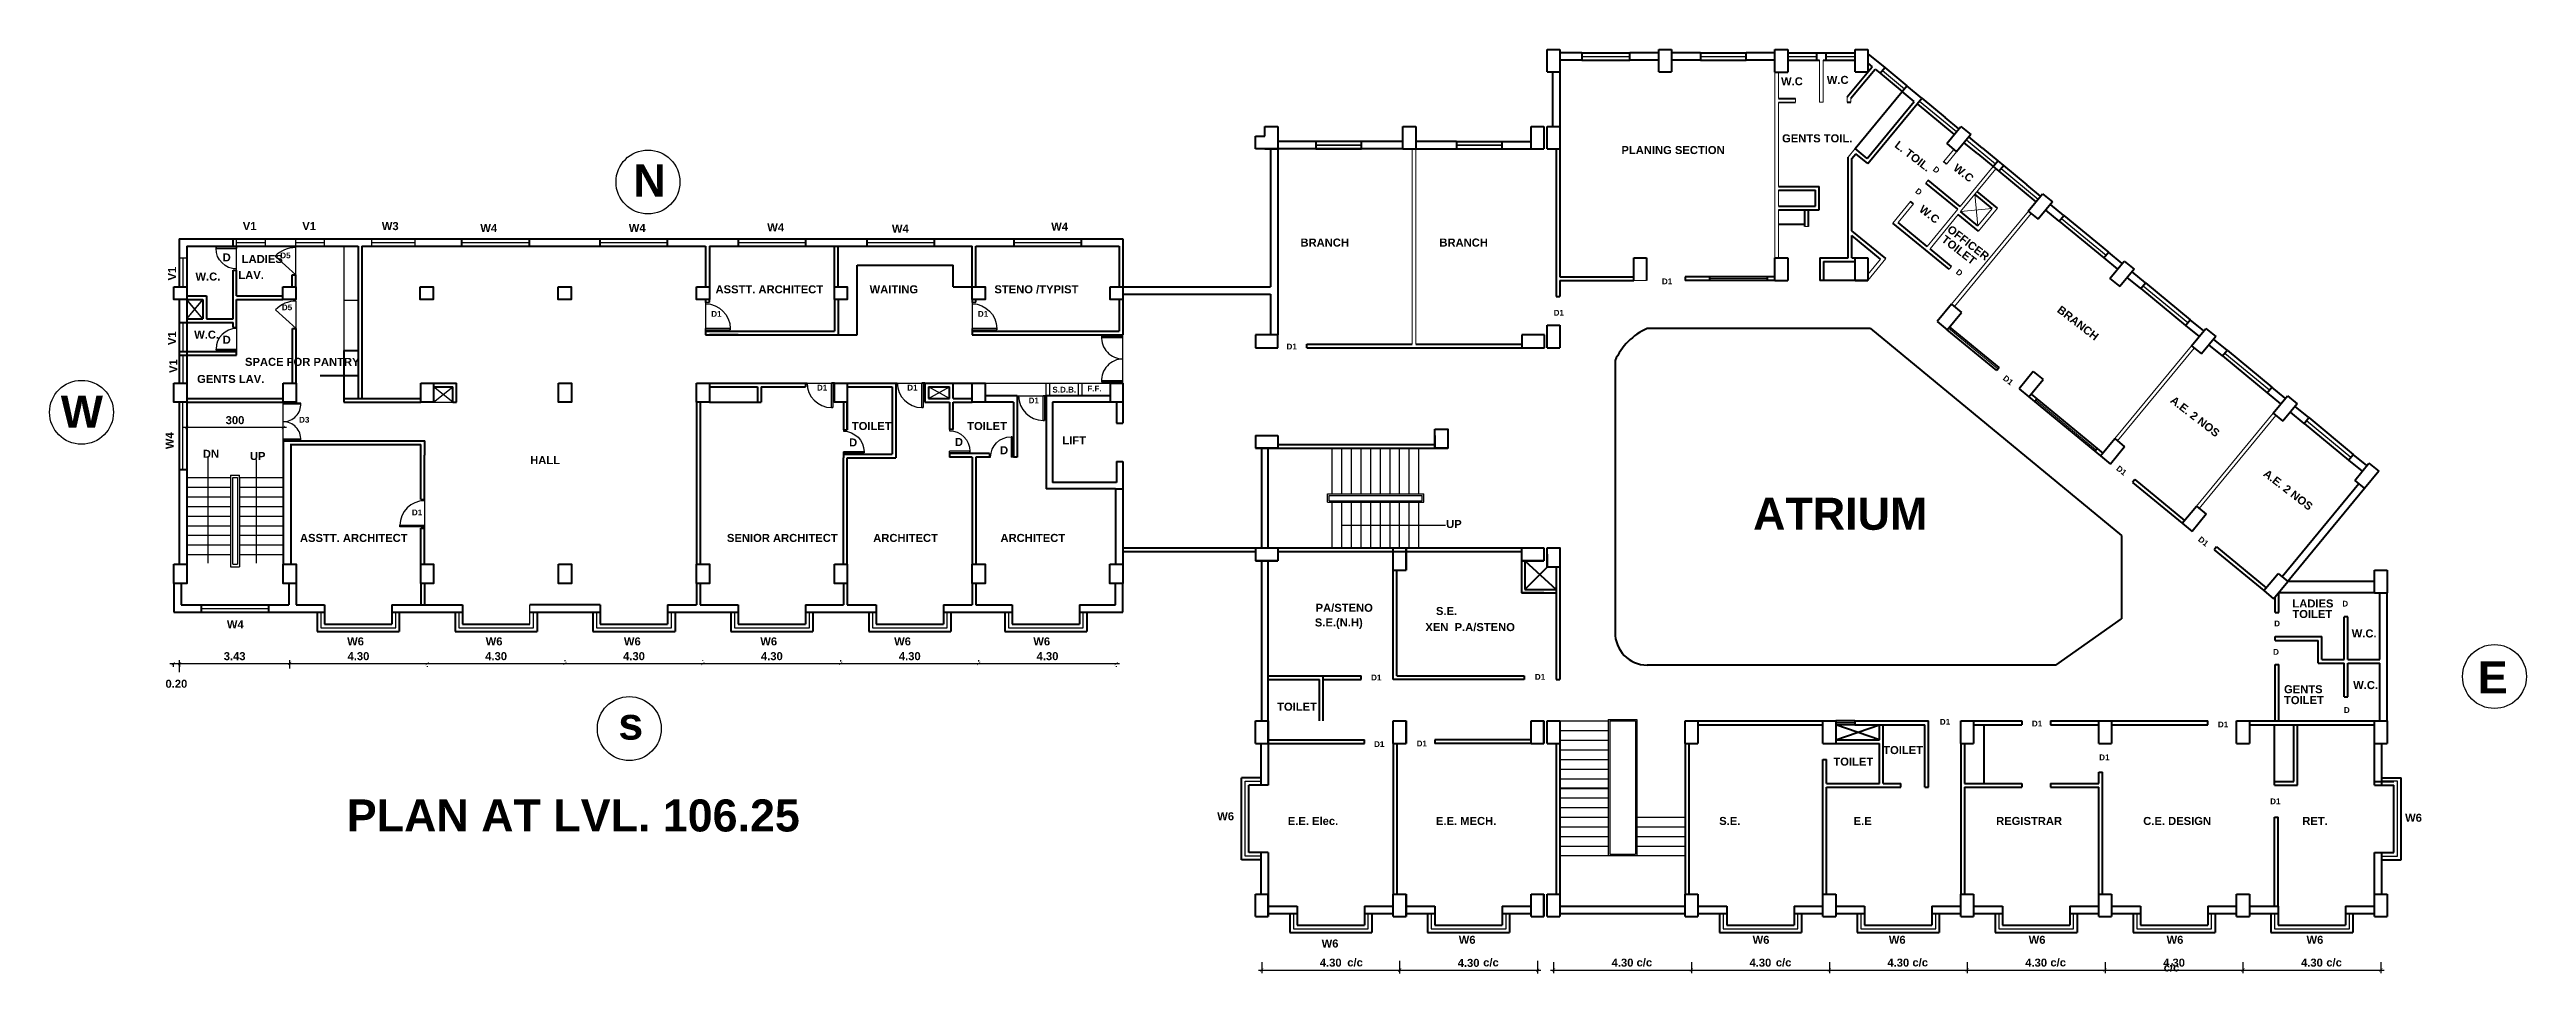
# Model space of a CAD drawing. Header units: inches. Extents: x 1352 to 5457, y 84 to 1168.
# Drawn here: x 2448.7 to 2525.9, y 224.9 to 253.7 of the extents above; entities that cross this region are included whole.
import ezdxf

# ---------------------------------------------------------------- set-up
doc = ezdxf.new("R2010")
doc.units = ezdxf.units.IN
doc.header["$MEASUREMENT"] = 0
doc.header["$PDMODE"] = 35
doc.header["$PDSIZE"] = -0.5
doc.linetypes.add('DASHED2', pattern=[0.375, 0.25, -0.125])
for name, color, linetype, lineweight in [('col', 250, 'Continuous', 40), ('hatch', 250, 'DASHED2', 9), ('text', 250, 'Continuous', 30), ('wall', 7, 'Continuous', 40), ('win', 250, 'Continuous', 30)]:
    doc.layers.add(name, color=color, linetype=linetype, lineweight=lineweight)
doc.styles.get("Standard").update_dxf_attribs({"font": 'arialbd.ttf', "height": 1.5})
doc.dimstyles.get("Standard").update_dxf_attribs({"dimtxt": 0.25, "dimasz": 0.1, "dimexe": 0.1, "dimexo": 0.1, "dimgap": 0.1, "dimtad": 1, "dimzin": 0, "dimdsep": 46, "dimtxsty": 'Standard', "dimblk": 'ARCHTICK', "dimcen": 0.1, "dimdle": 0.1, "dimclrd": 256, "dimadec": 0, "dimazin": 0, "dimtfac": 1, "dimtofl": 0, "dimtmove": 2, "dimatfit": 3, "dimfxl": 1, "dimtolj": 1, "dimtzin": 0, "dimlwd": -1, "dimarcsym": 0})

msp = doc.modelspace()

# ---------------------------------------------------------------- texts
at = {"layer": 'text'}
for s, height, p in [('W.C', 0.25, (2502.685, 252.576)), ('W.C', 0.25, (2504.112, 252.619)), ('GENTS TOIL.', 0.25, (2502.717, 250.796)), ('PLANING SECTION', 0.25, (2497.707, 250.431)), ('N', 1, (2466.895, 249.106)), ('V1 ', 0.25, (2454.713, 248.06)), ('V1 ', 0.25, (2456.568, 248.06)), ('W3 ', 0.25, (2459.049, 248.06)), ('W4 ', 0.25, (2462.121, 247.997)), ('W4 ', 0.25, (2466.751, 248.004)), ('W4 ', 0.25, (2471.069, 248.018)), ('W4 ', 0.25, (2474.957, 247.981)), ('W4 ', 0.25, (2479.925, 248.045)), ('D', 0.25, (2454.085, 247.084)), ('LADIES ', 0.25, (2454.68, 247.034)), ('BRANCH', 0.25, (2487.697, 247.546)), ('BRANCH', 0.25, (2492.03, 247.546)), ('W.C. ', 0.25, (2453.237, 246.486)), ('LAV. ', 0.25, (2454.575, 246.534)), ('ASSTT. ARCHITECT ', 0.25, (2469.456, 246.088)), ('WAITING ', 0.25, (2474.261, 246.088)), ('STENO /TYPIST', 0.25, (2478.153, 246.088)), ('W.C. ', 0.25, (2453.197, 244.675)), ('D', 0.25, (2454.085, 244.514)), ('GENTS LAV. ', 0.25, (2453.289, 243.292)), ('W', 1, (2449.035, 241.901)), ('TOILET ', 0.25, (2473.707, 241.826)), ('TOILET ', 0.25, (2477.304, 241.826)), ('DN', 0.25, (2453.468, 240.958)), ('UP ', 0.25, (2454.934, 240.89)), ('HALL', 0.25, (2463.675, 240.76)), ('D', 0.25, (2473.621, 241.312)), ('D', 0.25, (2476.921, 241.327)), ('D', 0.25, (2478.327, 241.069)), ('LIFT ', 0.25, (2480.273, 241.375)), ('ATRIUM', 1, (2501.813, 238.713)), ('UP ', 0.25, (2492.241, 238.769)), ('ASSTT. ARCHITECT', 0.25, (2456.496, 238.335)), ('SENIOR ARCHITECT', 0.25, (2469.812, 238.335)), ('ARCHITECT', 0.25, (2474.373, 238.335)), ('ARCHITECT', 0.25, (2478.342, 238.335)), ('PA/STENO', 0.25, (2488.17, 236.156)), ('LADIES ', 0.25, (2518.632, 236.29)), ('W4 ', 0.25, (2454.217, 235.639)), ('S.E.(N.H)', 0.25, (2488.146, 235.698)), ('XEN  P.A/STENO', 0.25, (2491.592, 235.553)), ('S.E. ', 0.25, (2491.923, 236.055)), ('TOILET ', 0.25, (2518.632, 235.961)), ('W.C. ', 0.25, (2520.482, 235.355)), ('W6', 0.25, (2457.967, 235.108)), ('W6', 0.25, (2462.288, 235.108)), ('W6', 0.25, (2466.599, 235.108)), ('W6', 0.25, (2470.852, 235.108)), ('W6', 0.25, (2475.026, 235.108)), ('W6', 0.25, (2479.366, 235.108)), ('E', 1, (2524.415, 233.611)), ('TOILET ', 0.25, (2486.97, 233.071)), ('TOILET ', 0.25, (2518.37, 233.276)), ('GENTS ', 0.25, (2518.371, 233.616)), ('W.C. ', 0.25, (2520.527, 233.745)), ('s', 1, (2466.423, 232.17)), ('TOILET ', 0.25, (2505.871, 231.718)), ('TOILET ', 0.25, (2504.318, 231.358)), ('PLAN AT LVL. 106.25 ', 1, (2457.957, 229.304)), ('W6', 0.25, (2485.102, 229.654)), ('E.E. Elec.', 0.25, (2487.302, 229.508)), ('E.E. MECH.', 0.25, (2491.923, 229.508)), ('S.E. ', 0.25, (2500.756, 229.508)), ('E.E ', 0.25, (2504.948, 229.508)), ('REGISTRAR', 0.25, (2509.392, 229.508)), ('C.E. DESIGN', 0.25, (2513.98, 229.508)), ('RET.', 0.25, (2518.94, 229.508)), ('W6', 0.25, (2522.147, 229.607)), ('W6', 0.25, (2488.358, 225.685)), ('W6', 0.25, (2492.634, 225.801)), ('W6', 0.25, (2501.798, 225.801)), ('W6', 0.25, (2506.046, 225.801)), ('W6', 0.25, (2510.407, 225.801)), ('W6', 0.25, (2514.708, 225.801)), ('W6', 0.25, (2519.072, 225.801)), ('c/c', 0.25, (2489.157, 225.096)), ('c/c', 0.25, (2493.395, 225.096)), ('c/c', 0.25, (2498.179, 225.096)), ('c/c', 0.25, (2502.522, 225.096)), ('c/c', 0.25, (2506.782, 225.096)), ('c/c', 0.25, (2511.085, 225.096)), ('c/c', 0.25, (2514.618, 224.939)), ('c/c', 0.25, (2519.689, 225.096))]:
    msp.add_text(s, height=height, dxfattribs=at).set_placement(p)
for s, rotation, p in [('L. TOIL.', 322.2657, (2506.204, 250.665)), ('W.C', 322.2657, (2508.033, 249.949)), ('W.C', 322.2657, (2506.968, 248.661)), ('OFFICER', 322.2657, (2507.843, 248.034)), ('TOILET', 322.2657, (2507.666, 247.721)), ('V1 ', 90, (2452.633, 246.489)), ('BRANCH', 322.2657, (2511.271, 245.525)), ('V1 ', 90, (2452.633, 244.474)), ('V1 ', 90, (2452.67, 243.604)), ('SPACE FOR PANTRY ', 360, (2454.782, 243.826)), ('A.E. 2 NOS', 322.2657, (2514.799, 242.705)), ('W4 ', 90.00319, (2452.554, 241.23)), ('A.E. 2 NOS', 322.2657, (2517.701, 240.417))]:
    msp.add_text(s, height=0.25, rotation=rotation, dxfattribs=at).set_placement(p)
at = {"layer": 'win'}
for s, p in [('D', (2507.401, 249.927)), ('D', (2506.851, 249.245)), ('D', (2508.118, 246.721)), ('D1', (2509.585, 243.408)), ('D1', (2513.121, 240.592)), ('D1', (2515.673, 238.381))]:
    msp.add_text(s, height=0.18, rotation=321.46683, dxfattribs=at).set_placement(p)
for s, p in [('D5 ', (2455.882, 247.18)), ('D1', (2498.97, 246.371)), ('D5 ', (2455.931, 245.559)), ('D1', (2469.323, 245.356)), ('D1', (2477.638, 245.356)), ('D1', (2495.593, 245.392)), ('D1', (2487.263, 244.337)), ('D1', (2472.62, 243.056)), ('D1', (2475.435, 243.056)), ('D1', (2479.22, 242.656)), ('S.D.B.   ', (2479.962, 242.994)), ('F.F. ', (2481.051, 243.027)), ('D3', (2456.468, 242.054)), ('D1', (2459.987, 239.165)), ('D', (2520.188, 236.32)), ('D', (2518.063, 235.701)), ('D', (2518.03, 234.815)), ('D1', (2489.9, 234.017)), ('D1', (2495.008, 234.036)), ('D1', (2507.637, 232.635)), ('D1', (2510.509, 232.58)), ('D1', (2516.309, 232.552)), ('D', (2520.238, 233.002)), ('D1', (2489.994, 231.939)), ('D1', (2491.322, 231.958)), ('D1', (2512.606, 231.526)), ('D1', (2517.938, 230.155))]:
    msp.add_text(s, height=0.18, dxfattribs=at).set_placement(p)

# ---------------------------------------------------------------- blocks, each defined once
blk = doc.blocks.new('_ArchTick')
at = {"color": 0, "linetype": 'ByBlock', "const_width": 0.15}
blk.add_lwpolyline([(-0.5, -0.5), (0.5, 0.5)], dxfattribs=at)
blk = doc.blocks.new('*D511')
at = {"layer": 'Defpoints', "color": 0, "linetype": 'Continuous', "transparency": 16777216}
for p in [(2486.491, 225.324), (2490.791, 225.324), (2490.791, 224.984)]:
    blk.add_point(p, dxfattribs=at)
at = {"layer": 'text', "linetype": 'Continuous', "transparency": 16777216}
blk.add_line((2486.391, 224.984), (2490.891, 224.984), dxfattribs=at)
at = {"layer": 'text', "color": 0, "linetype": 'Continuous', "lineweight": -2, "transparency": 16777216}
for p, q in [((2486.491, 225.224), (2486.491, 224.884)), ((2490.791, 225.224), (2490.791, 224.884))]:
    blk.add_line(p, q, dxfattribs=at)
at = {"layer": 'text', "linetype": 'Continuous', "transparency": 16777216, "xscale": 0.1, "yscale": 0.1, "zscale": 0.1, "rotation": 180}
blk.add_blockref('_ArchTick', (2486.491, 224.984), dxfattribs=at)
at = {"layer": 'text', "linetype": 'Continuous', "transparency": 16777216, "xscale": 0.1, "yscale": 0.1, "zscale": 0.1}
blk.add_blockref('_ArchTick', (2490.791, 224.984), dxfattribs=at)
at = {"layer": 'text', "color": 0, "linetype": 'Continuous', "transparency": 16777216, "insert": (2488.641, 225.212), "char_height": 0.25, "attachment_point": 5}
blk.add_mtext('\\A1;4.30', dxfattribs=at)
blk = doc.blocks.new('*D512')
at = {"layer": 'Defpoints', "color": 0, "linetype": 'Continuous', "transparency": 16777216}
for p in [(2495.591, 225.324), (2499.891, 225.324), (2499.891, 224.984)]:
    blk.add_point(p, dxfattribs=at)
at = {"layer": 'text', "linetype": 'Continuous', "transparency": 16777216}
blk.add_line((2495.491, 224.984), (2499.991, 224.984), dxfattribs=at)
at = {"layer": 'text', "color": 0, "linetype": 'Continuous', "lineweight": -2, "transparency": 16777216}
for p, q in [((2495.591, 225.224), (2495.591, 224.884)), ((2499.891, 225.224), (2499.891, 224.884))]:
    blk.add_line(p, q, dxfattribs=at)
at = {"layer": 'text', "linetype": 'Continuous', "transparency": 16777216, "xscale": 0.1, "yscale": 0.1, "zscale": 0.1, "rotation": 180}
blk.add_blockref('_ArchTick', (2495.591, 224.984), dxfattribs=at)
at = {"layer": 'text', "linetype": 'Continuous', "transparency": 16777216, "xscale": 0.1, "yscale": 0.1, "zscale": 0.1}
blk.add_blockref('_ArchTick', (2499.891, 224.984), dxfattribs=at)
at = {"layer": 'text', "color": 0, "linetype": 'Continuous', "transparency": 16777216, "insert": (2497.741, 225.212), "char_height": 0.25, "attachment_point": 5}
blk.add_mtext('\\A1;4.30', dxfattribs=at)
blk = doc.blocks.new('*D513')
at = {"layer": 'Defpoints', "color": 0, "linetype": 'Continuous', "transparency": 16777216}
for p in [(2499.891, 225.324), (2504.191, 225.324), (2504.191, 224.984)]:
    blk.add_point(p, dxfattribs=at)
at = {"layer": 'text', "linetype": 'Continuous', "transparency": 16777216}
blk.add_line((2499.791, 224.984), (2504.291, 224.984), dxfattribs=at)
at = {"layer": 'text', "color": 0, "linetype": 'Continuous', "lineweight": -2, "transparency": 16777216}
for p, q in [((2499.891, 225.224), (2499.891, 224.884)), ((2504.191, 225.224), (2504.191, 224.884))]:
    blk.add_line(p, q, dxfattribs=at)
at = {"layer": 'text', "linetype": 'Continuous', "transparency": 16777216, "xscale": 0.1, "yscale": 0.1, "zscale": 0.1, "rotation": 180}
blk.add_blockref('_ArchTick', (2499.891, 224.984), dxfattribs=at)
at = {"layer": 'text', "linetype": 'Continuous', "transparency": 16777216, "xscale": 0.1, "yscale": 0.1, "zscale": 0.1}
blk.add_blockref('_ArchTick', (2504.191, 224.984), dxfattribs=at)
at = {"layer": 'text', "color": 0, "linetype": 'Continuous', "transparency": 16777216, "insert": (2502.041, 225.212), "char_height": 0.25, "attachment_point": 5}
blk.add_mtext('\\A1;4.30', dxfattribs=at)
blk = doc.blocks.new('*D514')
at = {"layer": 'Defpoints', "color": 0, "linetype": 'Continuous', "transparency": 16777216}
for p in [(2504.191, 225.324), (2508.491, 225.324), (2508.491, 224.984)]:
    blk.add_point(p, dxfattribs=at)
at = {"layer": 'text', "linetype": 'Continuous', "transparency": 16777216}
blk.add_line((2504.091, 224.984), (2508.591, 224.984), dxfattribs=at)
at = {"layer": 'text', "color": 0, "linetype": 'Continuous', "lineweight": -2, "transparency": 16777216}
for p, q in [((2504.191, 225.224), (2504.191, 224.884)), ((2508.491, 225.224), (2508.491, 224.884))]:
    blk.add_line(p, q, dxfattribs=at)
at = {"layer": 'text', "linetype": 'Continuous', "transparency": 16777216, "xscale": 0.1, "yscale": 0.1, "zscale": 0.1, "rotation": 180}
blk.add_blockref('_ArchTick', (2504.191, 224.984), dxfattribs=at)
at = {"layer": 'text', "linetype": 'Continuous', "transparency": 16777216, "xscale": 0.1, "yscale": 0.1, "zscale": 0.1}
blk.add_blockref('_ArchTick', (2508.491, 224.984), dxfattribs=at)
at = {"layer": 'text', "color": 0, "linetype": 'Continuous', "transparency": 16777216, "insert": (2506.341, 225.212), "char_height": 0.25, "attachment_point": 5}
blk.add_mtext('\\A1;4.30', dxfattribs=at)
blk = doc.blocks.new('*D515')
at = {"layer": 'Defpoints', "color": 0, "linetype": 'Continuous', "transparency": 16777216}
for p in [(2508.491, 225.324), (2512.791, 225.324), (2512.791, 224.984)]:
    blk.add_point(p, dxfattribs=at)
at = {"layer": 'text', "linetype": 'Continuous', "transparency": 16777216}
blk.add_line((2508.391, 224.984), (2512.891, 224.984), dxfattribs=at)
at = {"layer": 'text', "color": 0, "linetype": 'Continuous', "lineweight": -2, "transparency": 16777216}
for p, q in [((2508.491, 225.224), (2508.491, 224.884)), ((2512.791, 225.224), (2512.791, 224.884))]:
    blk.add_line(p, q, dxfattribs=at)
at = {"layer": 'text', "linetype": 'Continuous', "transparency": 16777216, "xscale": 0.1, "yscale": 0.1, "zscale": 0.1, "rotation": 180}
blk.add_blockref('_ArchTick', (2508.491, 224.984), dxfattribs=at)
at = {"layer": 'text', "linetype": 'Continuous', "transparency": 16777216, "xscale": 0.1, "yscale": 0.1, "zscale": 0.1}
blk.add_blockref('_ArchTick', (2512.791, 224.984), dxfattribs=at)
at = {"layer": 'text', "color": 0, "linetype": 'Continuous', "transparency": 16777216, "insert": (2510.641, 225.212), "char_height": 0.25, "attachment_point": 5}
blk.add_mtext('\\A1;4.30', dxfattribs=at)
blk = doc.blocks.new('*D516')
at = {"layer": 'Defpoints', "color": 0, "linetype": 'Continuous', "transparency": 16777216}
for p in [(2512.791, 225.324), (2517.091, 225.324), (2517.091, 224.984)]:
    blk.add_point(p, dxfattribs=at)
at = {"layer": 'text', "linetype": 'Continuous', "transparency": 16777216}
blk.add_line((2512.691, 224.984), (2517.191, 224.984), dxfattribs=at)
at = {"layer": 'text', "color": 0, "linetype": 'Continuous', "lineweight": -2, "transparency": 16777216}
for p, q in [((2512.791, 225.224), (2512.791, 224.884)), ((2517.091, 225.224), (2517.091, 224.884))]:
    blk.add_line(p, q, dxfattribs=at)
at = {"layer": 'text', "linetype": 'Continuous', "transparency": 16777216, "xscale": 0.1, "yscale": 0.1, "zscale": 0.1, "rotation": 180}
blk.add_blockref('_ArchTick', (2512.791, 224.984), dxfattribs=at)
at = {"layer": 'text', "linetype": 'Continuous', "transparency": 16777216, "xscale": 0.1, "yscale": 0.1, "zscale": 0.1}
blk.add_blockref('_ArchTick', (2517.091, 224.984), dxfattribs=at)
at = {"layer": 'text', "color": 0, "linetype": 'Continuous', "transparency": 16777216, "insert": (2514.941, 225.212), "char_height": 0.25, "attachment_point": 5}
blk.add_mtext('\\A1;4.30', dxfattribs=at)
blk = doc.blocks.new('*D517')
at = {"layer": 'Defpoints', "color": 0, "linetype": 'Continuous', "transparency": 16777216}
for p in [(2517.091, 225.324), (2521.391, 225.324), (2521.391, 224.984)]:
    blk.add_point(p, dxfattribs=at)
at = {"layer": 'text', "linetype": 'Continuous', "transparency": 16777216}
blk.add_line((2516.991, 224.984), (2521.491, 224.984), dxfattribs=at)
at = {"layer": 'text', "color": 0, "linetype": 'Continuous', "lineweight": -2, "transparency": 16777216}
for p, q in [((2517.091, 225.224), (2517.091, 224.884)), ((2521.391, 225.224), (2521.391, 224.884))]:
    blk.add_line(p, q, dxfattribs=at)
at = {"layer": 'text', "linetype": 'Continuous', "transparency": 16777216, "xscale": 0.1, "yscale": 0.1, "zscale": 0.1, "rotation": 180}
blk.add_blockref('_ArchTick', (2517.091, 224.984), dxfattribs=at)
at = {"layer": 'text', "linetype": 'Continuous', "transparency": 16777216, "xscale": 0.1, "yscale": 0.1, "zscale": 0.1}
blk.add_blockref('_ArchTick', (2521.391, 224.984), dxfattribs=at)
at = {"layer": 'text', "color": 0, "linetype": 'Continuous', "transparency": 16777216, "insert": (2519.241, 225.212), "char_height": 0.25, "attachment_point": 5}
blk.add_mtext('\\A1;4.30', dxfattribs=at)
blk = doc.blocks.new('*D518')
at = {"layer": 'Defpoints', "color": 0, "linetype": 'Continuous', "transparency": 16777216}
for p in [(2490.791, 225.372), (2495.091, 225.372), (2495.091, 224.976)]:
    blk.add_point(p, dxfattribs=at)
at = {"layer": 'text', "linetype": 'Continuous', "transparency": 16777216}
blk.add_line((2490.691, 224.976), (2495.191, 224.976), dxfattribs=at)
at = {"layer": 'text', "color": 0, "linetype": 'Continuous', "lineweight": -2, "transparency": 16777216}
for p, q in [((2490.791, 225.272), (2490.791, 224.876)), ((2495.091, 225.272), (2495.091, 224.876))]:
    blk.add_line(p, q, dxfattribs=at)
at = {"layer": 'text', "linetype": 'Continuous', "transparency": 16777216, "xscale": 0.1, "yscale": 0.1, "zscale": 0.1, "rotation": 180}
blk.add_blockref('_ArchTick', (2490.791, 224.976), dxfattribs=at)
at = {"layer": 'text', "linetype": 'Continuous', "transparency": 16777216, "xscale": 0.1, "yscale": 0.1, "zscale": 0.1}
blk.add_blockref('_ArchTick', (2495.091, 224.976), dxfattribs=at)
at = {"layer": 'text', "color": 0, "linetype": 'Continuous', "transparency": 16777216, "insert": (2492.941, 225.204), "char_height": 0.25, "attachment_point": 5}
blk.add_mtext('\\A1;4.30', dxfattribs=at)
blk = doc.blocks.new('*D546')
at = {"layer": 'Defpoints', "color": 0, "transparency": 16777216}
for p in [(2452.963, 241.904), (2452.963, 241.491), (2455.977, 241.491)]:
    blk.add_point(p, dxfattribs=at)
at = {"layer": 'win', "transparency": 16777216}
blk.add_line((2456.077, 241.904), (2452.863, 241.904), dxfattribs=at)
at = {"layer": 'win', "color": 0, "lineweight": -2, "transparency": 16777216}
for p, q in [((2452.963, 241.591), (2452.963, 242.004)), ((2455.977, 241.591), (2455.977, 242.004))]:
    blk.add_line(p, q, dxfattribs=at)
at = {"layer": 'win', "transparency": 16777216, "xscale": 0.1, "yscale": 0.1, "zscale": 0.1, "rotation": 180}
blk.add_blockref('_ArchTick', (2452.963, 241.904), dxfattribs=at)
at = {"layer": 'win', "transparency": 16777216, "xscale": 0.1, "yscale": 0.1, "zscale": 0.1}
blk.add_blockref('_ArchTick', (2455.977, 241.904), dxfattribs=at)
at = {"layer": 'win', "color": 0, "transparency": 16777216, "insert": (2454.47, 242.131), "char_height": 0.25, "attachment_point": 5}
blk.add_mtext('\\A1;300', dxfattribs=at)
blk = doc.blocks.new('R')
at = {"layer": 'win'}
for p, q in [((13.196, 5.483), (13.246, 5.483)), ((14.096, 4.633), (14.096, 5.483)), ((14.196, 5.483), (14.096, 5.483)), ((14.146, 5.483), (14.146, 4.633)), ((14.096, 4.633), (14.146, 4.633)), ((14.146, 4.633), (14.096, 4.633))]:
    blk.add_line(p, q, dxfattribs=at)
blk.add_arc((14.096, 5.483), 0.85, 180, 270, dxfattribs=at)
blk = doc.blocks.new('*D538')
at = {"layer": 'Defpoints', "color": 0, "linetype": 'Continuous', "transparency": 16777216}
for p in [(2452.542, 234.653), (2452.742, 234.653), (2452.742, 234.543)]:
    blk.add_point(p, dxfattribs=at)
at = {"layer": 'text', "linetype": 'Continuous', "transparency": 16777216}
blk.add_line((2452.442, 234.543), (2452.842, 234.543), dxfattribs=at)
at = {"layer": 'text', "color": 0, "linetype": 'Continuous', "lineweight": -2, "transparency": 16777216}
for p, q in [((2452.542, 234.553), (2452.542, 234.443)), ((2452.742, 234.553), (2452.742, 234.443))]:
    blk.add_line(p, q, dxfattribs=at)
at = {"layer": 'text', "linetype": 'Continuous', "transparency": 16777216, "xscale": 0.1, "yscale": 0.1, "zscale": 0.1, "rotation": 180}
blk.add_blockref('_ArchTick', (2452.542, 234.543), dxfattribs=at)
at = {"layer": 'text', "linetype": 'Continuous', "transparency": 16777216, "xscale": 0.1, "yscale": 0.1, "zscale": 0.1}
blk.add_blockref('_ArchTick', (2452.742, 234.543), dxfattribs=at)
at = {"layer": 'text', "color": 0, "linetype": 'Continuous', "transparency": 16777216, "insert": (2452.642, 233.91), "char_height": 0.25, "attachment_point": 5}
blk.add_mtext('\\A1;0.20', dxfattribs=at)
blk = doc.blocks.new('*D539')
at = {"layer": 'Defpoints', "color": 0, "linetype": 'Continuous', "transparency": 16777216}
for p in [(2452.742, 234.173), (2456.177, 234.543), (2456.177, 234.283)]:
    blk.add_point(p, dxfattribs=at)
at = {"layer": 'text', "linetype": 'Continuous', "transparency": 16777216}
blk.add_line((2452.642, 234.543), (2456.277, 234.543), dxfattribs=at)
at = {"layer": 'text', "color": 0, "linetype": 'Continuous', "lineweight": -2, "transparency": 16777216}
for p, q in [((2452.742, 234.273), (2452.742, 234.643)), ((2456.177, 234.383), (2456.177, 234.643))]:
    blk.add_line(p, q, dxfattribs=at)
at = {"layer": 'text', "linetype": 'Continuous', "transparency": 16777216, "xscale": 0.1, "yscale": 0.1, "zscale": 0.1, "rotation": 180}
blk.add_blockref('_ArchTick', (2452.742, 234.543), dxfattribs=at)
at = {"layer": 'text', "linetype": 'Continuous', "transparency": 16777216, "xscale": 0.1, "yscale": 0.1, "zscale": 0.1}
blk.add_blockref('_ArchTick', (2456.177, 234.543), dxfattribs=at)
at = {"layer": 'text', "color": 0, "linetype": 'Continuous', "transparency": 16777216, "insert": (2454.459, 234.77), "char_height": 0.25, "attachment_point": 5}
blk.add_mtext('\\A1;3.43', dxfattribs=at)
blk = doc.blocks.new('*D540')
at = {"layer": 'Defpoints', "color": 0, "linetype": 'Continuous', "transparency": 16777216}
for p in [(2456.177, 234.283), (2460.463, 234.555), (2460.463, 234.543)]:
    blk.add_point(p, dxfattribs=at)
at = {"layer": 'text', "linetype": 'Continuous', "transparency": 16777216}
blk.add_line((2456.077, 234.543), (2460.563, 234.543), dxfattribs=at)
at = {"layer": 'text', "color": 0, "linetype": 'Continuous', "lineweight": -2, "transparency": 16777216}
for p, q in [((2456.177, 234.383), (2456.177, 234.643)), ((2460.463, 234.455), (2460.463, 234.443))]:
    blk.add_line(p, q, dxfattribs=at)
at = {"layer": 'text', "linetype": 'Continuous', "transparency": 16777216, "xscale": 0.1, "yscale": 0.1, "zscale": 0.1, "rotation": 180}
blk.add_blockref('_ArchTick', (2456.177, 234.543), dxfattribs=at)
at = {"layer": 'text', "linetype": 'Continuous', "transparency": 16777216, "xscale": 0.1, "yscale": 0.1, "zscale": 0.1}
blk.add_blockref('_ArchTick', (2460.463, 234.543), dxfattribs=at)
at = {"layer": 'text', "color": 0, "linetype": 'Continuous', "transparency": 16777216, "insert": (2458.32, 234.77), "char_height": 0.25, "attachment_point": 5}
blk.add_mtext('\\A1;4.30 ', dxfattribs=at)
blk = doc.blocks.new('*D541')
at = {"layer": 'Defpoints', "color": 0, "linetype": 'Continuous', "transparency": 16777216}
for p in [(2460.463, 234.555), (2464.763, 234.543), (2464.763, 234.519)]:
    blk.add_point(p, dxfattribs=at)
at = {"layer": 'text', "linetype": 'Continuous', "transparency": 16777216}
blk.add_line((2460.363, 234.543), (2464.863, 234.543), dxfattribs=at)
at = {"layer": 'text', "color": 0, "linetype": 'Continuous', "lineweight": -2, "transparency": 16777216}
for p, q in [((2460.463, 234.455), (2460.463, 234.443)), ((2464.763, 234.619), (2464.763, 234.643))]:
    blk.add_line(p, q, dxfattribs=at)
at = {"layer": 'text', "linetype": 'Continuous', "transparency": 16777216, "xscale": 0.1, "yscale": 0.1, "zscale": 0.1, "rotation": 180}
blk.add_blockref('_ArchTick', (2460.463, 234.543), dxfattribs=at)
at = {"layer": 'text', "linetype": 'Continuous', "transparency": 16777216, "xscale": 0.1, "yscale": 0.1, "zscale": 0.1}
blk.add_blockref('_ArchTick', (2464.763, 234.543), dxfattribs=at)
at = {"layer": 'text', "color": 0, "linetype": 'Continuous', "transparency": 16777216, "insert": (2462.613, 234.77), "char_height": 0.25, "attachment_point": 5}
blk.add_mtext('\\A1;4.30', dxfattribs=at)
blk = doc.blocks.new('*D542')
at = {"layer": 'Defpoints', "color": 0, "linetype": 'Continuous', "transparency": 16777216}
for p in [(2464.763, 234.519), (2469.063, 234.543), (2469.063, 234.533)]:
    blk.add_point(p, dxfattribs=at)
at = {"layer": 'text', "linetype": 'Continuous', "transparency": 16777216}
blk.add_line((2464.663, 234.543), (2469.163, 234.543), dxfattribs=at)
at = {"layer": 'text', "color": 0, "linetype": 'Continuous', "lineweight": -2, "transparency": 16777216}
for p, q in [((2464.763, 234.619), (2464.763, 234.643)), ((2469.063, 234.633), (2469.063, 234.643))]:
    blk.add_line(p, q, dxfattribs=at)
at = {"layer": 'text', "linetype": 'Continuous', "transparency": 16777216, "xscale": 0.1, "yscale": 0.1, "zscale": 0.1, "rotation": 180}
blk.add_blockref('_ArchTick', (2464.763, 234.543), dxfattribs=at)
at = {"layer": 'text', "linetype": 'Continuous', "transparency": 16777216, "xscale": 0.1, "yscale": 0.1, "zscale": 0.1}
blk.add_blockref('_ArchTick', (2469.063, 234.543), dxfattribs=at)
at = {"layer": 'text', "color": 0, "linetype": 'Continuous', "transparency": 16777216, "insert": (2466.913, 234.77), "char_height": 0.25, "attachment_point": 5}
blk.add_mtext('\\A1;4.30', dxfattribs=at)
blk = doc.blocks.new('*D543')
at = {"layer": 'Defpoints', "color": 0, "linetype": 'Continuous', "transparency": 16777216}
for p in [(2469.063, 234.533), (2473.363, 234.543), (2473.363, 234.505)]:
    blk.add_point(p, dxfattribs=at)
at = {"layer": 'text', "linetype": 'Continuous', "transparency": 16777216}
blk.add_line((2468.963, 234.543), (2473.463, 234.543), dxfattribs=at)
at = {"layer": 'text', "color": 0, "linetype": 'Continuous', "lineweight": -2, "transparency": 16777216}
for p, q in [((2469.063, 234.633), (2469.063, 234.643)), ((2473.363, 234.605), (2473.363, 234.643))]:
    blk.add_line(p, q, dxfattribs=at)
at = {"layer": 'text', "linetype": 'Continuous', "transparency": 16777216, "xscale": 0.1, "yscale": 0.1, "zscale": 0.1, "rotation": 180}
blk.add_blockref('_ArchTick', (2469.063, 234.543), dxfattribs=at)
at = {"layer": 'text', "linetype": 'Continuous', "transparency": 16777216, "xscale": 0.1, "yscale": 0.1, "zscale": 0.1}
blk.add_blockref('_ArchTick', (2473.363, 234.543), dxfattribs=at)
at = {"layer": 'text', "color": 0, "linetype": 'Continuous', "transparency": 16777216, "insert": (2471.213, 234.77), "char_height": 0.25, "attachment_point": 5}
blk.add_mtext('\\A1;4.30', dxfattribs=at)
blk = doc.blocks.new('*D544')
at = {"layer": 'Defpoints', "color": 0, "linetype": 'Continuous', "transparency": 16777216}
for p in [(2473.363, 234.505), (2477.663, 234.543), (2477.663, 234.505)]:
    blk.add_point(p, dxfattribs=at)
at = {"layer": 'text', "linetype": 'Continuous', "transparency": 16777216}
blk.add_line((2473.263, 234.543), (2477.763, 234.543), dxfattribs=at)
at = {"layer": 'text', "color": 0, "linetype": 'Continuous', "lineweight": -2, "transparency": 16777216}
for p, q in [((2473.363, 234.605), (2473.363, 234.643)), ((2477.663, 234.605), (2477.663, 234.643))]:
    blk.add_line(p, q, dxfattribs=at)
at = {"layer": 'text', "linetype": 'Continuous', "transparency": 16777216, "xscale": 0.1, "yscale": 0.1, "zscale": 0.1, "rotation": 180}
blk.add_blockref('_ArchTick', (2473.363, 234.543), dxfattribs=at)
at = {"layer": 'text', "linetype": 'Continuous', "transparency": 16777216, "xscale": 0.1, "yscale": 0.1, "zscale": 0.1}
blk.add_blockref('_ArchTick', (2477.663, 234.543), dxfattribs=at)
at = {"layer": 'text', "color": 0, "linetype": 'Continuous', "transparency": 16777216, "insert": (2475.513, 234.77), "char_height": 0.25, "attachment_point": 5}
blk.add_mtext('\\A1;4.30', dxfattribs=at)
blk = doc.blocks.new('*D545')
at = {"layer": 'Defpoints', "color": 0, "linetype": 'Continuous', "transparency": 16777216}
for p in [(2477.663, 234.505), (2481.954, 234.556), (2481.954, 234.543)]:
    blk.add_point(p, dxfattribs=at)
at = {"layer": 'text', "linetype": 'Continuous', "transparency": 16777216}
blk.add_line((2477.563, 234.543), (2482.054, 234.543), dxfattribs=at)
at = {"layer": 'text', "color": 0, "linetype": 'Continuous', "lineweight": -2, "transparency": 16777216}
for p, q in [((2477.663, 234.605), (2477.663, 234.643)), ((2481.954, 234.456), (2481.954, 234.443))]:
    blk.add_line(p, q, dxfattribs=at)
at = {"layer": 'text', "linetype": 'Continuous', "transparency": 16777216, "xscale": 0.1, "yscale": 0.1, "zscale": 0.1, "rotation": 180}
blk.add_blockref('_ArchTick', (2477.663, 234.543), dxfattribs=at)
at = {"layer": 'text', "linetype": 'Continuous', "transparency": 16777216, "xscale": 0.1, "yscale": 0.1, "zscale": 0.1}
blk.add_blockref('_ArchTick', (2481.954, 234.543), dxfattribs=at)
at = {"layer": 'text', "color": 0, "linetype": 'Continuous', "transparency": 16777216, "insert": (2479.809, 234.77), "char_height": 0.25, "attachment_point": 5}
blk.add_mtext('\\A1;4.30 ', dxfattribs=at)

# ---------------------------------------------------------------- dimensions: what is measured, and where the dimension line sits
at = {"layer": 'text', "linetype": 'Continuous'}
for base, p1, p2, picture, middle in [((2456.1765, 234.5428), (2452.7421, 234.1731), (2456.1765, 234.2829), '*D539', (2454.4593, 234.7705)), ((2464.763, 234.543), (2460.463, 234.555), (2464.763, 234.519), '*D541', (2462.613, 234.77)), ((2469.063, 234.543), (2464.763, 234.519), (2469.063, 234.533), '*D542', (2466.913, 234.77)), ((2473.363, 234.543), (2469.063, 234.533), (2473.363, 234.505), '*D543', (2471.213, 234.77)), ((2477.663, 234.543), (2473.363, 234.505), (2477.663, 234.505), '*D544', (2475.513, 234.77)), ((2452.742, 234.543), (2452.542, 234.653), (2452.742, 234.653), '*D538', (2452.642, 233.91)), ((2490.791, 224.984), (2486.491, 225.324), (2490.791, 225.324), '*D511', (2488.641, 225.212)), ((2495.091, 224.976), (2490.791, 225.372), (2495.091, 225.372), '*D518', (2492.941, 225.204)), ((2499.891, 224.984), (2495.591, 225.324), (2499.891, 225.324), '*D512', (2497.741, 225.212)), ((2504.191, 224.984), (2499.891, 225.324), (2504.191, 225.324), '*D513', (2502.041, 225.212)), ((2508.491, 224.984), (2504.191, 225.324), (2508.491, 225.324), '*D514', (2506.341, 225.212)), ((2512.791, 224.984), (2508.491, 225.324), (2512.791, 225.324), '*D515', (2510.641, 225.212)), ((2517.091, 224.984), (2512.791, 225.324), (2517.091, 225.324), '*D516', (2514.941, 225.212)), ((2521.391, 224.984), (2517.091, 225.324), (2521.391, 225.324), '*D517', (2519.241, 225.212))]:
    dim = msp.add_linear_dim(base=base, p1=p1, p2=p2, dimstyle='Standard', dxfattribs=at)
    dim.commit()
    dim.dimension.update_dxf_attribs({"geometry": picture, "text_midpoint": middle})
for base, p1, p2, picture, middle in [((2460.463, 234.543), (2456.177, 234.283), (2460.463, 234.555), '*D540', (2458.32, 234.77)), ((2481.954, 234.543), (2477.663, 234.505), (2481.954, 234.556), '*D545', (2479.809, 234.77))]:
    dim = msp.add_linear_dim(base=base, p1=p1, p2=p2, text='4.30 ', dimstyle='Standard', dxfattribs=at)
    dim.commit()
    dim.dimension.update_dxf_attribs({"geometry": picture, "text_midpoint": middle})
at = {"layer": 'win'}
dim = msp.add_linear_dim(base=(2452.963, 241.904), p1=(2455.977, 241.491), p2=(2452.963, 241.491), text='300', dimstyle='Standard', dxfattribs=at)
dim.commit()
dim.dimension.update_dxf_attribs({"geometry": '*D546', "text_midpoint": (2454.47, 242.131)})

# ---------------------------------------------------------------- linework, layer by layer
at = {"layer": 'col'}
for p, q in [((2495.391, 253.691), (2495.791, 253.691)), ((2495.391, 252.991), (2495.391, 253.691)), ((2495.791, 253.691), (2495.791, 252.991)), ((2498.869, 253.691), (2499.269, 253.691)), ((2498.869, 252.991), (2498.869, 253.691)), ((2499.269, 253.691), (2499.269, 252.991)), ((2502.493, 253.689), (2502.893, 253.689)), ((2502.493, 252.989), (2502.493, 253.689)), ((2502.893, 253.689), (2502.893, 252.989)), ((2504.993, 253.691), (2505.393, 253.691)), ((2504.993, 252.991), (2504.993, 253.691)), ((2505.393, 253.691), (2505.393, 252.991)), ((2495.391, 252.991), (2495.791, 252.991)), ((2495.391, 252.991), (2495.791, 252.991)), ((2498.869, 252.991), (2499.269, 252.991)), ((2498.869, 252.991), (2499.269, 252.991)), ((2502.493, 252.989), (2502.893, 252.989)), ((2504.749, 252.211), (2505.527, 253.153)), ((2504.864, 252.17), (2505.615, 253.08)), ((2504.993, 252.991), (2505.393, 252.991)), ((2505.771, 252.951), (2505.918, 253.128)), ((2505.001, 250.604), (2506.612, 252.555)), ((2505.375, 250.295), (2506.84, 252.069)), ((2505.391, 250.133), (2506.928, 251.996)), ((2506.928, 251.996), (2507.075, 252.173)), ((2486.591, 251.291), (2486.991, 251.291)), ((2486.591, 250.991), (2486.591, 251.291)), ((2486.991, 251.291), (2486.991, 250.591)), ((2490.893, 251.291), (2491.293, 251.291)), ((2490.893, 250.591), (2490.893, 251.291)), ((2491.293, 251.291), (2491.293, 250.591)), ((2494.891, 251.291), (2495.291, 251.291)), ((2494.891, 250.591), (2494.891, 251.291)), ((2495.291, 251.291), (2495.291, 250.591)), ((2495.391, 251.291), (2495.791, 251.291)), ((2495.391, 250.591), (2495.391, 251.291)), ((2495.791, 251.291), (2495.791, 246.606)), ((2507.85, 250.756), (2508.295, 251.295)), ((2508.295, 251.295), (2508.604, 251.041)), ((2486.291, 250.591), (2486.291, 250.991)), ((2486.291, 250.991), (2486.591, 250.991)), ((2486.991, 250.591), (2486.291, 250.591)), ((2486.591, 250.591), (2486.991, 250.591)), ((2486.591, 250.591), (2486.991, 250.591)), ((2490.893, 250.591), (2491.293, 250.591)), ((2490.893, 250.591), (2494.891, 250.591)), ((2494.891, 250.591), (2495.291, 250.591)), ((2494.891, 250.591), (2495.291, 250.591)), ((2495.391, 250.591), (2495.791, 250.591)), ((2495.391, 250.591), (2495.791, 250.591)), ((2495.676, 250.591), (2495.676, 245.991)), ((2504.778, 247.191), (2504.778, 250.333)), ((2504.893, 250.292), (2505.017, 250.442)), ((2504.893, 248.04), (2504.893, 250.292)), ((2507.85, 250.756), (2508.158, 250.501)), ((2508.604, 251.041), (2508.158, 250.501)), ((2502.608, 249.421), (2503.878, 249.421)), ((2502.608, 249.306), (2503.763, 249.306)), ((2502.608, 248.806), (2503.763, 248.806)), ((2503.763, 248.806), (2503.763, 249.306)), ((2503.878, 248.691), (2503.878, 249.421)), ((2510.394, 248.655), (2510.84, 249.195)), ((2511.149, 248.94), (2510.703, 248.4)), ((2510.84, 249.195), (2511.149, 248.94)), ((2502.608, 248.691), (2503.878, 248.691)), ((2502.608, 248.241), (2503.424, 248.241)), ((2503.424, 248.17), (2503.424, 248.691)), ((2503.539, 248.17), (2503.539, 248.691)), ((2510.394, 248.655), (2510.703, 248.4)), ((2498.093, 247.191), (2498.493, 247.191)), ((2498.093, 246.491), (2498.093, 247.191)), ((2498.493, 247.191), (2498.493, 246.491)), ((2502.493, 247.191), (2502.893, 247.191)), ((2502.493, 246.491), (2502.493, 247.191)), ((2502.893, 247.191), (2502.893, 246.491)), ((2503.893, 247.191), (2504.778, 247.191)), ((2503.893, 247.191), (2503.893, 246.491)), ((2504.893, 247.191), (2504.893, 247.891)), ((2504.893, 247.191), (2505.393, 247.191)), ((2504.993, 246.491), (2504.993, 247.191)), ((2505.393, 247.191), (2505.393, 246.491)), ((2495.791, 246.606), (2498.093, 246.606)), ((2495.791, 246.491), (2498.093, 246.491)), ((2495.791, 246.491), (2495.791, 245.991)), ((2499.693, 246.606), (2499.693, 246.491)), ((2500.453, 246.606), (2500.453, 246.491)), ((2502.263, 246.491), (2502.263, 246.606)), ((2502.493, 246.491), (2502.893, 246.491)), ((2504.008, 247.076), (2504.993, 247.076)), ((2504.008, 247.076), (2504.008, 246.491)), ((2504.993, 246.491), (2505.393, 246.491)), ((2512.939, 246.554), (2513.385, 247.094)), ((2512.939, 246.554), (2513.248, 246.299)), ((2513.694, 246.839), (2513.248, 246.299)), ((2513.385, 247.094), (2513.694, 246.839)), ((2495.676, 245.991), (2495.791, 245.991)), ((2508.001, 245.749), (2507.557, 245.208)), ((2508.001, 245.749), (2508.31, 245.495)), ((2495.391, 245.091), (2495.791, 245.091)), ((2495.391, 244.391), (2495.391, 245.091)), ((2495.791, 245.091), (2495.791, 244.391)), ((2507.557, 245.208), (2507.866, 244.954)), ((2507.866, 244.954), (2508.31, 245.495)), ((2515.484, 244.453), (2515.93, 244.993)), ((2515.93, 244.993), (2516.239, 244.739)), ((2486.991, 244.791), (2486.291, 244.791)), ((2486.291, 244.791), (2486.291, 244.391)), ((2486.291, 244.391), (2486.991, 244.391)), ((2486.991, 244.391), (2486.991, 244.791)), ((2487.891, 244.391), (2487.891, 244.506)), ((2487.891, 244.506), (2491.178, 244.506)), ((2487.891, 244.391), (2495.303, 244.391)), ((2491.293, 244.506), (2494.603, 244.506)), ((2495.303, 244.791), (2494.603, 244.791)), ((2494.603, 244.791), (2494.603, 244.391)), ((2495.303, 244.391), (2495.303, 244.791)), ((2495.391, 244.391), (2495.791, 244.391)), ((2495.391, 244.391), (2495.791, 244.391)), ((2495.391, 244.391), (2495.791, 244.391)), ((2515.484, 244.453), (2515.793, 244.199)), ((2516.239, 244.739), (2515.793, 244.199)), ((2509.484, 243.773), (2509.411, 243.684)), ((2510.551, 243.654), (2510.106, 243.113)), ((2510.415, 242.859), (2510.86, 243.4)), ((2510.551, 243.654), (2510.86, 243.4)), ((2481.763, 242.891), (2479.763, 242.891)), ((2479.763, 242.891), (2479.763, 239.991)), ((2482.163, 242.691), (2479.963, 242.691)), ((2479.963, 242.691), (2479.963, 240.191)), ((2481.763, 243.291), (2482.163, 243.291)), ((2481.763, 243.291), (2481.763, 242.691)), ((2481.963, 242.691), (2481.963, 242.041)), ((2482.163, 243.291), (2482.163, 242.041)), ((2510.106, 243.113), (2510.415, 242.859)), ((2510.593, 242.713), (2510.666, 242.801)), ((2518.029, 242.353), (2518.475, 242.892)), ((2518.783, 242.638), (2518.338, 242.098)), ((2518.475, 242.892), (2518.783, 242.638)), ((2481.963, 242.041), (2482.163, 242.041)), ((2518.029, 242.353), (2518.338, 242.098)), ((2486.291, 241.655), (2486.291, 241.255)), ((2486.291, 241.655), (2486.991, 241.655)), ((2486.291, 241.255), (2486.991, 241.255)), ((2486.991, 241.255), (2486.291, 241.255)), ((2486.991, 241.655), (2486.991, 241.255)), ((2491.891, 241.655), (2491.891, 241.255)), ((2512.47, 241.163), (2512.543, 241.251)), ((2512.647, 241.016), (2513.093, 241.556)), ((2512.647, 241.016), (2512.956, 240.762)), ((2512.647, 241.016), (2512.956, 240.762)), ((2513.401, 241.302), (2512.956, 240.762)), ((2513.093, 241.556), (2513.401, 241.302)), ((2481.963, 240.841), (2481.963, 240.191)), ((2481.963, 240.841), (2482.163, 240.841)), ((2482.163, 240.841), (2482.163, 239.991)), ((2513.723, 240.277), (2513.65, 240.189)), ((2520.574, 240.252), (2521.02, 240.792)), ((2520.574, 240.252), (2520.883, 239.997)), ((2521.328, 240.537), (2520.883, 239.997)), ((2521.02, 240.792), (2521.328, 240.537)), ((2481.933, 239.991), (2479.763, 239.991)), ((2481.963, 240.191), (2479.963, 240.191)), ((2481.933, 239.991), (2482.163, 239.991)), ((2515.192, 238.916), (2515.638, 239.455)), ((2515.192, 238.916), (2515.501, 238.661)), ((2515.192, 238.916), (2515.501, 238.661)), ((2515.946, 239.201), (2515.501, 238.661)), ((2515.638, 239.455), (2515.946, 239.201)), ((2486.291, 238.15), (2486.291, 237.75)), ((2486.291, 238.15), (2486.991, 238.15)), ((2486.991, 238.15), (2486.991, 237.75)), ((2490.591, 238.15), (2490.991, 238.15)), ((2490.591, 237.45), (2490.591, 238.15)), ((2490.991, 237.45), (2490.991, 238.15)), ((2490.991, 238.15), (2490.991, 237.45)), ((2494.591, 238.15), (2494.591, 237.75)), ((2494.591, 238.15), (2495.291, 238.15)), ((2495.291, 238.15), (2495.291, 237.75)), ((2495.391, 237.95), (2495.391, 237.55)), ((2516.268, 238.177), (2516.195, 238.088)), ((2486.291, 237.75), (2486.991, 237.75)), ((2486.991, 237.75), (2486.291, 237.75)), ((2490.591, 237.45), (2490.991, 237.45)), ((2494.591, 237.75), (2495.291, 237.75)), ((2495.291, 237.75), (2494.591, 237.75)), ((2517.737, 236.815), (2518.183, 237.355)), ((2518.183, 237.355), (2518.491, 237.1)), ((2521.191, 237.45), (2521.591, 237.45)), ((2521.191, 236.75), (2521.191, 237.45)), ((2521.591, 237.45), (2521.591, 236.75)), ((2495.291, 236.75), (2494.591, 236.75)), ((2517.737, 236.815), (2518.046, 236.56)), ((2517.737, 236.815), (2518.046, 236.56)), ((2518.046, 236.56), (2518.491, 237.1)), ((2521.191, 236.75), (2521.591, 236.75)), ((2486.291, 232.75), (2486.691, 232.75)), ((2486.291, 232.05), (2486.291, 232.75)), ((2486.691, 232.05), (2486.691, 232.75)), ((2486.691, 232.75), (2486.691, 232.05)), ((2490.591, 232.75), (2490.991, 232.75)), ((2490.591, 232.05), (2490.591, 232.75)), ((2490.991, 232.05), (2490.991, 232.75)), ((2490.991, 232.75), (2490.991, 232.05)), ((2494.891, 232.75), (2495.291, 232.75)), ((2494.891, 232.05), (2494.891, 232.75)), ((2495.291, 232.05), (2495.291, 232.75)), ((2495.291, 232.75), (2495.291, 232.05)), ((2495.391, 232.75), (2495.791, 232.75)), ((2495.391, 232.05), (2495.391, 232.75)), ((2495.791, 232.75), (2495.791, 232.05)), ((2499.691, 232.75), (2500.091, 232.75)), ((2499.691, 232.05), (2499.691, 232.75)), ((2500.091, 232.75), (2500.091, 232.05)), ((2503.991, 232.75), (2504.391, 232.75)), ((2503.991, 232.05), (2503.991, 232.75)), ((2504.391, 232.75), (2504.391, 232.05)), ((2508.291, 232.75), (2508.691, 232.75)), ((2508.291, 232.05), (2508.291, 232.75)), ((2508.691, 232.75), (2508.691, 232.05)), ((2512.591, 232.75), (2512.991, 232.75)), ((2512.591, 232.05), (2512.591, 232.75)), ((2512.991, 232.75), (2512.991, 232.05)), ((2515.991, 232.635), (2515.991, 232.75)), ((2516.891, 232.75), (2517.291, 232.75)), ((2516.891, 232.05), (2516.891, 232.75)), ((2517.291, 232.75), (2517.291, 232.05)), ((2521.191, 232.75), (2521.591, 232.75)), ((2521.191, 232.05), (2521.191, 232.75)), ((2521.591, 232.75), (2521.591, 232.05)), ((2486.291, 232.05), (2486.691, 232.05)), ((2490.591, 232.05), (2490.991, 232.05)), ((2494.891, 232.05), (2495.291, 232.05)), ((2495.391, 232.05), (2495.791, 232.05)), ((2499.691, 232.05), (2500.091, 232.05)), ((2503.991, 232.05), (2504.391, 232.05)), ((2508.291, 232.05), (2508.691, 232.05)), ((2512.591, 232.05), (2512.991, 232.05)), ((2516.891, 232.05), (2517.291, 232.05)), ((2521.191, 232.05), (2521.591, 232.05)), ((2486.291, 227.35), (2486.691, 227.35)), ((2486.291, 226.65), (2486.291, 227.35)), ((2486.691, 226.65), (2486.691, 227.35)), ((2486.691, 227.35), (2486.691, 226.65)), ((2490.591, 227.35), (2490.991, 227.35)), ((2490.591, 226.65), (2490.591, 227.35)), ((2490.991, 226.65), (2490.991, 227.35)), ((2490.991, 227.35), (2490.991, 226.65)), ((2494.891, 227.35), (2495.291, 227.35)), ((2494.891, 226.65), (2494.891, 227.35)), ((2495.291, 226.65), (2495.291, 227.35)), ((2495.291, 227.35), (2495.291, 226.65)), ((2495.391, 227.35), (2495.791, 227.35)), ((2495.391, 226.65), (2495.391, 227.35)), ((2495.791, 227.35), (2495.791, 226.65)), ((2499.691, 227.35), (2500.091, 227.35)), ((2499.691, 226.65), (2499.691, 227.35)), ((2500.091, 227.35), (2500.091, 226.65)), ((2503.991, 227.35), (2504.391, 227.35)), ((2503.991, 226.65), (2503.991, 227.35)), ((2504.391, 227.35), (2504.391, 226.65)), ((2508.291, 227.35), (2508.691, 227.35)), ((2508.291, 226.65), (2508.291, 227.35)), ((2508.691, 227.35), (2508.691, 226.65)), ((2512.591, 227.35), (2512.991, 227.35)), ((2512.591, 226.65), (2512.591, 227.35)), ((2512.991, 227.35), (2512.991, 226.65)), ((2516.891, 227.35), (2517.291, 227.35)), ((2516.891, 226.65), (2516.891, 227.35)), ((2517.291, 227.35), (2517.291, 226.65)), ((2521.191, 227.35), (2521.591, 227.35)), ((2521.191, 226.65), (2521.191, 227.35)), ((2521.591, 227.35), (2521.591, 226.65)), ((2486.291, 226.65), (2486.691, 226.65)), ((2490.591, 226.65), (2490.991, 226.65)), ((2494.891, 226.65), (2495.291, 226.65)), ((2495.391, 226.65), (2495.791, 226.65)), ((2499.691, 226.65), (2500.091, 226.65)), ((2503.991, 226.65), (2504.391, 226.65)), ((2508.291, 226.65), (2508.691, 226.65)), ((2512.591, 226.65), (2512.991, 226.65)), ((2516.891, 226.65), (2517.291, 226.65)), ((2521.191, 226.65), (2521.591, 226.65))]:
    msp.add_line(p, q, dxfattribs=at)
for points in [[(2452.563, 246.291), (2452.963, 246.291), (2452.963, 245.891), (2452.563, 245.891)], [(2455.963, 246.291), (2456.363, 246.291), (2456.363, 245.891), (2455.963, 245.891)], [(2460.249, 246.291), (2460.649, 246.291), (2460.649, 245.891), (2460.249, 245.891)], [(2464.549, 246.291), (2464.949, 246.291), (2464.949, 245.891), (2464.549, 245.891)], [(2468.863, 246.291), (2469.263, 246.291), (2469.263, 245.891), (2468.863, 245.891)], [(2473.163, 246.291), (2473.563, 246.291), (2473.563, 245.891), (2473.163, 245.891)], [(2477.463, 246.291), (2477.863, 246.291), (2477.863, 245.891), (2477.463, 245.891)], [(2481.763, 246.291), (2482.163, 246.291), (2482.163, 245.891), (2481.763, 245.891)], [(2481.763, 246.291), (2482.163, 246.291), (2482.163, 245.891), (2481.763, 245.891)], [(2452.563, 243.291), (2452.963, 243.291), (2452.963, 242.691), (2452.563, 242.691)], [(2455.977, 243.291), (2456.377, 243.291), (2456.377, 242.691), (2455.977, 242.691)], [(2460.263, 243.291), (2460.663, 243.291), (2460.663, 242.691), (2460.263, 242.691)], [(2464.563, 243.291), (2464.963, 243.291), (2464.963, 242.691), (2464.563, 242.691)], [(2468.863, 243.291), (2469.263, 243.291), (2469.263, 242.691), (2468.863, 242.691)], [(2473.163, 243.291), (2473.563, 243.291), (2473.563, 242.691), (2473.163, 242.691)], [(2477.463, 243.291), (2477.863, 243.291), (2477.863, 242.691), (2477.463, 242.691)], [(2491.891, 241.855), (2492.291, 241.855), (2492.291, 241.255), (2491.891, 241.255)], [(2495.391, 238.15), (2495.791, 238.15), (2495.791, 237.55), (2495.391, 237.55)], [(2452.563, 237.641), (2452.963, 237.641), (2452.963, 237.041), (2452.563, 237.041)], [(2455.977, 237.641), (2456.377, 237.641), (2456.377, 237.041), (2455.977, 237.041)], [(2460.263, 237.641), (2460.663, 237.641), (2460.663, 237.041), (2460.263, 237.041)], [(2464.563, 237.641), (2464.963, 237.641), (2464.963, 237.041), (2464.563, 237.041)], [(2468.863, 237.641), (2469.263, 237.641), (2469.263, 237.041), (2468.863, 237.041)], [(2473.163, 237.641), (2473.563, 237.641), (2473.563, 237.041), (2473.163, 237.041)], [(2477.463, 237.641), (2477.863, 237.641), (2477.863, 237.041), (2477.463, 237.041)], [(2481.754, 237.641), (2482.154, 237.641), (2482.154, 237.041), (2481.754, 237.041)]]:
    msp.add_lwpolyline(points, close=True, dxfattribs=at)
at = {"layer": 'hatch', "linetype": 'ByBlock'}
for p, q in [((2502.493, 252.989), (2502.493, 247.191)), ((2502.608, 252.989), (2502.608, 252.159)), ((2503.884, 253.36), (2503.884, 252.045)), ((2503.999, 253.36), (2503.999, 252.045)), ((2502.608, 252.044), (2502.608, 249.421)), ((2503.134, 252.16), (2503.134, 252.045)), ((2503.884, 252.045), (2503.999, 252.045)), ((2504.749, 252.211), (2504.749, 252.045)), ((2504.864, 252.17), (2504.864, 252.046)), ((2491.178, 250.591), (2491.178, 244.506)), ((2491.293, 250.591), (2491.293, 244.506)), ((2504.778, 250.333), (2505.001, 250.604)), ((2507.754, 250.193), (2508.069, 250.574)), ((2507.843, 250.12), (2508.158, 250.501)), ((2507.204, 249.526), (2507.277, 249.614)), ((2508.27, 248.798), (2509.296, 250.041)), ((2508.285, 248.637), (2509.385, 249.968)), ((2502.608, 249.306), (2502.608, 248.806)), ((2506.176, 248.28), (2506.726, 248.947)), ((2506.338, 248.296), (2506.815, 248.874)), ((2508.285, 248.637), (2509.272, 248.732)), ((2508.826, 248.192), (2508.731, 249.177)), ((2508.826, 248.192), (2509.272, 248.732)), ((2508.842, 248.031), (2509.434, 248.748)), ((2502.608, 248.691), (2502.608, 247.191)), ((2503.424, 248.17), (2503.539, 248.17)), ((2507.242, 247.553), (2508.194, 248.712)), ((2507.331, 247.48), (2508.212, 248.548)), ((2508.001, 245.749), (2510.398, 248.652)), ((2508.09, 245.676), (2510.486, 248.579)), ((2498.093, 246.491), (2498.493, 246.491)), ((2500.453, 246.548), (2502.263, 246.548)), ((2505.393, 246.491), (2505.953, 247.169)), ((2505.393, 246.672), (2505.791, 247.153)), ((2507.929, 246.839), (2508.002, 246.928)), ((2495.791, 244.391), (2495.791, 245.091)), ((2509.447, 243.729), (2507.905, 245.001)), ((2513.093, 241.556), (2515.484, 244.453)), ((2513.182, 241.483), (2515.573, 244.38)), ((2510.629, 242.757), (2512.507, 241.207)), ((2515.638, 239.455), (2518.029, 242.353)), ((2515.727, 239.382), (2518.118, 242.279))]:
    msp.add_line(p, q, dxfattribs=at)
at = {"layer": 'text', "linetype": 'Continuous'}
for p, q in [((2452.733, 247.191), (2452.963, 247.191)), ((2456.363, 246.661), (2455.72, 247.246)), ((2456.363, 246.661), (2456.363, 247.516)), ((2470.17, 247.791), (2472.27, 247.791)), ((2470.17, 247.561), (2472.27, 247.561)), ((2474.185, 247.791), (2476.285, 247.791)), ((2474.185, 247.561), (2476.285, 247.561)), ((2478.77, 247.791), (2480.87, 247.791)), ((2478.77, 247.561), (2480.87, 247.561)), ((2456.377, 244.991), (2456.377, 245.846)), ((2457.863, 245.876), (2458.313, 245.876)), ((2456.377, 244.991), (2455.734, 245.576)), ((2476.748, 242.806), (2476.093, 243.176)), ((2476.093, 242.806), (2476.748, 243.176)), ((2479.763, 242.891), (2479.763, 243.291)), ((2479.878, 242.891), (2479.878, 243.291)), ((2480.766, 243.291), (2480.766, 242.891)), ((2480.876, 243.291), (2480.876, 242.891)), ((2454.613, 237.641), (2454.613, 237.561)), ((2463.663, 235.771), (2463.663, 236.371))]:
    msp.add_line(p, q, dxfattribs=at)
at = {"layer": 'text'}
for p, q in [((2452.849, 246.291), (2452.849, 247.191)), ((2454.518, 247.561), (2454.518, 247.791)), ((2454.518, 247.676), (2455.418, 247.676)), ((2455.418, 247.561), (2455.418, 247.791)), ((2456.363, 247.561), (2456.363, 247.791)), ((2456.363, 247.561), (2456.363, 247.791)), ((2457.263, 247.561), (2457.263, 247.791)), ((2453.463, 245.291), (2452.963, 245.891)), ((2452.963, 245.291), (2453.463, 245.891)), ((2453.463, 245.289), (2452.963, 245.889)), ((2452.963, 245.289), (2453.463, 245.889)), ((2452.849, 244.276), (2452.849, 245.176)), ((2452.849, 243.291), (2452.849, 244.161)), ((2461.263, 242.691), (2460.663, 243.176)), ((2460.663, 242.691), (2461.263, 243.176)), ((2460.663, 242.691), (2461.263, 242.691))]:
    msp.add_line(p, q, dxfattribs=at)
for centre in [(2467.349, 249.56), (2449.683, 242.377), (2524.934, 234.137), (2466.767, 232.514)]:
    msp.add_circle(centre, 0.997, dxfattribs=at)
at = {"layer": 'text', "linetype": 'Continuous'}
for centre in [(2456.363, 246.616), (2456.377, 244.946)]:
    msp.add_arc(centre, 0.9, 90, 135.55287, dxfattribs=at)
at = {"layer": 'wall', "linetype": 'Continuous'}
for p, q in [((2496.476, 253.591), (2495.791, 253.591)), ((2496.476, 253.591), (2496.476, 253.361)), ((2496.476, 253.591), (2497.969, 253.591)), ((2497.969, 253.361), (2497.969, 253.591)), ((2498.869, 253.591), (2497.969, 253.591)), ((2500.169, 253.591), (2499.269, 253.591)), ((2500.169, 253.591), (2500.169, 253.361)), ((2500.169, 253.591), (2501.593, 253.591)), ((2501.593, 253.36), (2501.593, 253.59)), ((2502.493, 253.589), (2501.593, 253.59)), ((2502.893, 253.589), (2503.793, 253.59)), ((2503.793, 253.59), (2503.793, 253.36)), ((2503.793, 253.59), (2504.093, 253.59)), ((2504.093, 253.59), (2504.993, 253.591)), ((2504.093, 253.36), (2504.093, 253.59)), ((2505.393, 253.561), (2505.918, 253.128)), ((2495.561, 252.991), (2495.561, 251.291)), ((2496.476, 253.361), (2495.791, 253.361)), ((2495.791, 252.991), (2495.791, 251.291)), ((2496.476, 253.361), (2497.969, 253.361)), ((2498.869, 253.361), (2497.969, 253.361)), ((2500.169, 253.361), (2499.269, 253.361)), ((2500.169, 253.361), (2501.593, 253.36)), ((2502.493, 253.359), (2501.593, 253.36)), ((2502.893, 253.359), (2503.793, 253.36)), ((2503.793, 253.36), (2503.884, 253.36)), ((2503.999, 253.36), (2504.093, 253.36)), ((2504.093, 253.36), (2504.993, 253.361)), ((2505.393, 253.263), (2505.527, 253.153)), ((2505.615, 253.08), (2505.771, 252.951)), ((2505.771, 252.951), (2506.466, 252.378)), ((2505.918, 253.128), (2506.612, 252.555)), ((2502.608, 252.159), (2503.134, 252.16)), ((2502.608, 252.044), (2503.134, 252.045)), ((2504.749, 252.046), (2504.864, 252.046)), ((2506.84, 252.069), (2506.466, 252.378)), ((2507.075, 252.173), (2506.612, 252.555)), ((2506.928, 251.996), (2507.661, 251.391)), ((2507.075, 252.173), (2507.807, 251.568)), ((2507.661, 251.391), (2508.085, 251.041)), ((2508.231, 251.218), (2507.807, 251.568)), ((2486.761, 250.591), (2486.761, 246.291)), ((2490.893, 250.821), (2486.991, 250.821)), ((2490.893, 250.591), (2486.991, 250.591)), ((2486.991, 250.591), (2486.991, 244.791)), ((2488.18, 250.821), (2488.18, 250.609)), ((2488.18, 250.817), (2488.18, 250.587)), ((2488.18, 250.591), (2489.603, 250.59)), ((2489.603, 250.611), (2489.603, 250.821)), ((2489.603, 250.59), (2489.603, 250.821)), ((2492.568, 250.821), (2491.293, 250.821)), ((2492.568, 250.821), (2492.568, 250.609)), ((2492.568, 250.821), (2494.891, 250.821)), ((2492.568, 250.817), (2492.568, 250.587)), ((2492.568, 250.591), (2493.991, 250.59)), ((2493.991, 250.611), (2493.991, 250.821)), ((2493.991, 250.59), (2493.991, 250.821)), ((2505.375, 250.295), (2505.001, 250.604)), ((2505.391, 250.133), (2505.017, 250.442)), ((2508.818, 250.436), (2508.394, 250.786)), ((2508.964, 250.614), (2508.54, 250.964)), ((2508.818, 250.436), (2509.296, 250.041)), ((2508.964, 250.614), (2509.442, 250.219)), ((2508.194, 248.712), (2507.204, 249.526)), ((2508.27, 248.798), (2507.277, 249.614)), ((2507.843, 250.12), (2507.753, 250.194)), ((2509.296, 250.041), (2509.442, 250.219)), ((2509.296, 250.041), (2509.473, 249.895)), ((2509.442, 250.219), (2509.62, 250.072)), ((2509.473, 249.895), (2509.62, 250.072)), ((2509.473, 249.895), (2510.206, 249.29)), ((2509.62, 250.072), (2510.352, 249.468)), ((2506.815, 248.874), (2506.726, 248.947)), ((2509.272, 248.732), (2508.73, 249.178)), ((2509.434, 248.748), (2508.803, 249.266)), ((2510.206, 249.29), (2510.63, 248.94)), ((2510.776, 249.118), (2510.352, 249.468)), ((2511.509, 248.513), (2511.085, 248.863)), ((2505.953, 247.169), (2504.893, 248.04)), ((2507.929, 246.839), (2506.176, 248.28)), ((2507.242, 247.553), (2506.338, 248.296)), ((2508.121, 248.623), (2508.121, 248.623)), ((2508.842, 248.031), (2508.212, 248.548)), ((2508.826, 248.192), (2508.285, 248.637)), ((2511.363, 248.335), (2510.939, 248.686)), ((2511.363, 248.335), (2511.509, 248.513)), ((2511.363, 248.335), (2512.751, 247.19)), ((2511.509, 248.513), (2512.897, 247.367)), ((2505.791, 247.153), (2504.893, 247.891)), ((2508.002, 246.928), (2507.331, 247.48)), ((2512.751, 247.19), (2512.897, 247.367)), ((2512.751, 247.19), (2513.175, 246.839)), ((2513.321, 247.017), (2512.897, 247.367)), ((2502.493, 246.606), (2499.693, 246.606)), ((2502.493, 246.491), (2499.693, 246.491)), ((2505.393, 246.491), (2503.893, 246.491)), ((2513.908, 246.235), (2513.483, 246.585)), ((2514.054, 246.412), (2513.63, 246.762)), ((2486.761, 246.061), (2486.761, 244.791)), ((2513.908, 246.235), (2514.054, 246.412)), ((2513.908, 246.235), (2515.296, 245.089)), ((2514.054, 246.412), (2515.442, 245.266)), ((2505.476, 244.991), (2498.508, 244.991)), ((2505.476, 244.991), (2513.301, 238.532)), ((2509.411, 243.684), (2507.866, 244.954)), ((2509.484, 243.773), (2507.939, 245.043)), ((2515.296, 245.089), (2515.442, 245.266)), ((2515.296, 245.089), (2515.72, 244.739)), ((2515.866, 244.916), (2515.442, 245.266)), ((2457.863, 244.306), (2457.863, 242.806)), ((2458.428, 244.306), (2458.428, 242.806)), ((2516.453, 244.134), (2516.028, 244.484)), ((2516.599, 244.311), (2516.175, 244.661)), ((2516.453, 244.134), (2516.599, 244.311)), ((2516.453, 244.134), (2517.841, 242.988)), ((2516.599, 244.311), (2517.987, 243.165)), ((2497.508, 243.991), (2497.508, 235.491)), ((2510.415, 242.859), (2512.647, 241.016)), ((2510.488, 242.947), (2512.721, 241.105)), ((2517.841, 242.988), (2517.987, 243.165)), ((2517.841, 242.988), (2518.265, 242.638)), ((2518.411, 242.815), (2517.987, 243.165)), ((2519.144, 242.211), (2518.72, 242.561)), ((2518.998, 242.033), (2518.573, 242.383)), ((2518.998, 242.033), (2519.144, 242.211)), ((2518.998, 242.033), (2520.386, 240.887)), ((2519.144, 242.211), (2520.532, 241.065)), ((2486.491, 238.15), (2486.491, 241.255)), ((2486.691, 238.15), (2486.691, 241.255)), ((2486.991, 241.37), (2491.891, 241.37)), ((2486.991, 241.255), (2492.291, 241.255)), ((2520.386, 240.887), (2520.532, 241.065)), ((2520.956, 240.715), (2520.532, 241.065)), ((2513.723, 240.277), (2515.266, 239.004)), ((2520.386, 240.887), (2520.81, 240.537)), ((2513.65, 240.189), (2515.192, 238.916)), ((2520.705, 240.144), (2518.314, 237.246)), ((2520.883, 239.997), (2518.491, 237.1)), ((2482.163, 238.15), (2486.691, 238.15)), ((2482.163, 238.035), (2486.291, 238.035)), ((2486.991, 238.15), (2494.591, 238.15)), ((2486.991, 238.035), (2494.591, 238.035)), ((2513.301, 238.532), (2513.301, 235.932)), ((2516.195, 238.088), (2517.737, 236.815)), ((2516.268, 238.177), (2517.81, 236.904)), ((2486.491, 232.75), (2486.491, 237.75)), ((2486.691, 232.75), (2486.691, 237.75)), ((2490.591, 234.04), (2490.591, 237.45)), ((2490.706, 234.155), (2490.706, 237.45)), ((2494.591, 237.75), (2494.591, 236.75)), ((2494.691, 237.75), (2494.691, 236.85)), ((2494.691, 237.75), (2495.67, 236.85)), ((2495.391, 237.55), (2494.691, 236.85)), ((2495.67, 237.55), (2495.67, 234.04)), ((2495.791, 237.55), (2495.791, 234.04)), ((2494.591, 236.75), (2495.67, 236.75)), ((2494.691, 236.85), (2495.67, 236.85)), ((2518.091, 236.13), (2518.091, 236.615)), ((2521.191, 236.75), (2518.202, 236.75)), ((2518.206, 236.13), (2518.206, 236.755)), ((2521.191, 237.1), (2518.491, 237.1)), ((2521.361, 234.665), (2521.361, 236.75)), ((2521.591, 232.75), (2521.591, 236.75)), ((2511.258, 234.491), (2513.301, 235.932)), ((2518.091, 236.13), (2518.206, 236.13)), ((2520.246, 234.665), (2520.246, 236)), ((2520.361, 236), (2520.246, 236)), ((2520.361, 234.665), (2520.361, 236)), ((2518.091, 235.38), (2519.546, 235.38)), ((2518.091, 235.265), (2518.091, 235.38)), ((2518.091, 235.265), (2519.431, 235.265)), ((2519.431, 234.55), (2519.431, 235.265)), ((2519.546, 234.665), (2519.546, 235.38)), ((2486.691, 234.155), (2488.406, 234.155)), ((2488.406, 232.75), (2488.406, 234.155)), ((2488.406, 234.155), (2489.591, 234.155)), ((2489.591, 234.04), (2489.591, 234.155)), ((2490.706, 234.155), (2494.67, 234.155)), ((2494.67, 234.155), (2494.67, 234.04)), ((2511.258, 234.491), (2498.508, 234.491)), ((2518.091, 234.515), (2518.206, 234.515)), ((2518.091, 232.75), (2518.091, 234.515)), ((2518.206, 232.75), (2518.206, 234.515)), ((2519.431, 234.55), (2520.246, 234.55)), ((2519.546, 234.665), (2520.246, 234.665)), ((2520.246, 233.5), (2520.246, 234.55)), ((2520.361, 234.665), (2521.361, 234.665)), ((2520.361, 234.55), (2521.361, 234.55)), ((2520.361, 233.5), (2520.361, 234.55)), ((2521.361, 232.75), (2521.361, 234.55)), ((2486.691, 234.04), (2488.291, 234.04)), ((2488.291, 232.75), (2488.291, 234.04)), ((2488.406, 234.04), (2489.591, 234.04)), ((2494.67, 234.04), (2490.591, 234.04)), ((2495.67, 234.04), (2495.791, 234.04)), ((2520.246, 233.5), (2520.361, 233.5)), ((2500.091, 232.75), (2503.991, 232.75)), ((2500.091, 232.635), (2503.991, 232.635)), ((2504.391, 232.165), (2505.756, 232.635)), ((2505.756, 232.165), (2504.391, 232.635)), ((2504.991, 232.75), (2504.991, 232.635)), ((2504.991, 232.75), (2507.286, 232.75)), ((2504.991, 232.635), (2507.171, 232.635)), ((2505.756, 232.165), (2505.756, 232.635)), ((2505.871, 230.8), (2505.871, 232.635)), ((2507.171, 230.685), (2507.171, 232.635)), ((2507.286, 230.685), (2507.286, 232.75)), ((2508.691, 232.75), (2510.191, 232.75)), ((2508.691, 232.635), (2510.191, 232.635)), ((2509.006, 232.635), (2509.006, 230.8)), ((2510.191, 232.75), (2510.191, 232.635)), ((2511.091, 232.75), (2512.591, 232.75)), ((2511.091, 232.75), (2511.091, 232.635)), ((2511.091, 232.635), (2512.591, 232.635)), ((2512.991, 232.75), (2515.991, 232.75)), ((2512.991, 232.635), (2515.991, 232.635)), ((2517.291, 232.75), (2521.191, 232.75)), ((2517.291, 232.635), (2521.191, 232.635)), ((2518.076, 230.75), (2518.076, 232.635)), ((2518.676, 230.865), (2518.676, 232.635)), ((2518.791, 230.75), (2518.791, 232.635)), ((2486.461, 232.05), (2486.461, 230.75)), ((2486.691, 232.165), (2489.691, 232.165)), ((2486.691, 232.05), (2486.691, 230.75)), ((2486.691, 232.05), (2489.691, 232.05)), ((2489.691, 232.05), (2489.691, 232.165)), ((2490.591, 232.05), (2490.591, 227.35)), ((2490.706, 232.05), (2490.706, 227.35)), ((2491.891, 232.165), (2491.891, 232.05)), ((2494.891, 232.165), (2491.891, 232.165)), ((2494.891, 232.05), (2491.891, 232.05)), ((2495.676, 232.05), (2495.676, 227.35)), ((2495.791, 232.05), (2495.791, 227.35)), ((2499.691, 232.05), (2499.691, 227.35)), ((2499.806, 232.05), (2499.806, 227.35)), ((2504.391, 232.165), (2505.756, 232.165)), ((2504.391, 232.05), (2505.756, 232.05)), ((2505.756, 230.8), (2505.756, 232.05)), ((2508.291, 232.05), (2508.291, 227.35)), ((2508.406, 232.05), (2508.406, 230.8)), ((2521.191, 230.75), (2521.191, 232.05)), ((2521.421, 230.75), (2521.421, 232.05)), ((2503.991, 227.35), (2503.991, 231.55)), ((2503.991, 231.55), (2504.106, 231.55)), ((2504.106, 230.8), (2504.106, 231.55)), ((2512.591, 231.15), (2512.706, 231.15)), ((2512.591, 230.8), (2512.591, 231.15)), ((2512.706, 227.35), (2512.706, 231.15)), ((2495.791, 230.65), (2497.291, 230.65)), ((2504.106, 230.8), (2505.756, 230.8)), ((2504.106, 227.35), (2504.106, 230.685)), ((2504.106, 230.685), (2506.421, 230.685)), ((2505.871, 230.8), (2506.421, 230.8)), ((2506.421, 230.685), (2506.421, 230.8)), ((2507.171, 230.685), (2507.286, 230.685)), ((2507.171, 230.685), (2507.286, 230.685)), ((2508.406, 230.8), (2510.191, 230.8)), ((2508.406, 230.685), (2510.191, 230.685)), ((2508.406, 230.685), (2508.406, 227.35)), ((2510.191, 230.8), (2510.191, 230.685)), ((2511.091, 230.8), (2512.591, 230.8)), ((2511.091, 230.8), (2511.091, 230.685)), ((2511.091, 230.685), (2512.591, 230.685)), ((2512.591, 227.35), (2512.591, 230.685)), ((2518.076, 230.865), (2518.676, 230.865)), ((2518.076, 230.75), (2518.791, 230.75)), ((2518.076, 229.75), (2518.191, 229.75)), ((2518.076, 226.98), (2518.076, 229.75)), ((2518.191, 226.98), (2518.191, 229.75)), ((2486.461, 228.65), (2486.461, 227.35)), ((2486.691, 228.65), (2486.691, 227.35)), ((2521.191, 227.35), (2521.191, 228.65)), ((2521.421, 227.35), (2521.421, 228.65)), ((2486.691, 226.98), (2487.591, 226.98)), ((2486.691, 226.75), (2487.591, 226.75)), ((2489.691, 226.98), (2490.591, 226.98)), ((2489.691, 226.75), (2490.591, 226.75)), ((2490.991, 226.98), (2491.891, 226.98)), ((2490.991, 226.75), (2491.891, 226.75)), ((2493.991, 226.98), (2494.891, 226.98)), ((2493.991, 226.75), (2494.891, 226.75)), ((2495.791, 226.98), (2499.691, 226.98)), ((2495.791, 226.75), (2499.691, 226.75)), ((2500.091, 226.98), (2500.991, 226.98)), ((2500.091, 226.75), (2500.991, 226.75)), ((2503.091, 226.98), (2503.991, 226.98)), ((2503.091, 226.75), (2503.991, 226.75)), ((2504.391, 226.98), (2505.291, 226.98)), ((2504.391, 226.75), (2505.291, 226.75)), ((2507.391, 226.98), (2508.291, 226.98)), ((2507.391, 226.75), (2508.291, 226.75)), ((2508.691, 226.98), (2509.591, 226.98)), ((2508.691, 226.75), (2509.591, 226.75)), ((2511.691, 226.98), (2512.591, 226.98)), ((2511.691, 226.75), (2512.591, 226.75)), ((2512.991, 226.98), (2513.891, 226.98)), ((2512.991, 226.75), (2513.891, 226.75)), ((2515.991, 226.98), (2516.891, 226.98)), ((2515.991, 226.75), (2516.891, 226.75)), ((2517.291, 226.98), (2518.191, 226.98)), ((2517.291, 226.75), (2518.191, 226.75)), ((2520.291, 226.98), (2521.191, 226.98)), ((2520.291, 226.75), (2521.191, 226.75))]:
    msp.add_line(p, q, dxfattribs=at)
at = {"layer": 'wall'}
for p, q in [((2452.733, 247.791), (2460.078, 247.791)), ((2452.733, 247.791), (2452.733, 246.291)), ((2452.963, 247.561), (2458.313, 247.561)), ((2452.963, 247.561), (2452.963, 242.691)), ((2454.408, 247.561), (2454.408, 247.791)), ((2458.313, 247.561), (2458.313, 242.806)), ((2458.428, 247.561), (2461.549, 247.561)), ((2458.428, 247.561), (2458.428, 244.306)), ((2460.078, 247.791), (2461.549, 247.791)), ((2461.549, 247.561), (2461.549, 247.791)), ((2461.549, 247.791), (2463.649, 247.791)), ((2461.549, 247.561), (2463.649, 247.561)), ((2463.649, 247.791), (2465.856, 247.791)), ((2463.649, 247.561), (2463.649, 247.791)), ((2463.649, 247.561), (2465.856, 247.561)), ((2465.856, 247.561), (2465.856, 247.791)), ((2465.856, 247.791), (2467.956, 247.791)), ((2465.856, 247.561), (2467.956, 247.561)), ((2467.956, 247.791), (2482.163, 247.791)), ((2467.956, 247.561), (2467.956, 247.791)), ((2467.956, 247.561), (2469.148, 247.561)), ((2469.148, 247.561), (2469.148, 246.291)), ((2469.263, 247.561), (2477.463, 247.561)), ((2469.263, 247.561), (2469.263, 245.891)), ((2470.17, 247.561), (2470.17, 247.791)), ((2472.27, 247.561), (2472.27, 247.791)), ((2473.163, 246.291), (2473.163, 247.561)), ((2473.278, 246.291), (2473.278, 247.561)), ((2474.185, 247.561), (2474.185, 247.791)), ((2476.285, 247.561), (2476.285, 247.791)), ((2477.463, 246.291), (2477.463, 247.561)), ((2477.578, 247.561), (2482.048, 247.561)), ((2477.578, 246.291), (2477.578, 247.561)), ((2478.77, 247.561), (2478.77, 247.791)), ((2480.87, 247.561), (2480.87, 247.791)), ((2482.048, 247.561), (2482.048, 246.291)), ((2482.163, 247.791), (2482.163, 244.791)), ((2454.408, 246.811), (2454.518, 246.811)), ((2454.408, 245.291), (2454.408, 246.811)), ((2454.518, 246.006), (2454.518, 246.811)), ((2456.248, 246.661), (2456.363, 246.661)), ((2456.248, 246.291), (2456.248, 246.661)), ((2456.363, 246.291), (2456.363, 246.661)), ((2473.878, 246.961), (2476.863, 246.961)), ((2473.878, 244.791), (2473.878, 246.961)), ((2476.863, 246.291), (2476.863, 246.961)), ((2452.733, 245.891), (2452.733, 243.291)), ((2452.963, 246.006), (2453.578, 246.006)), ((2452.963, 245.891), (2453.463, 245.891)), ((2453.463, 245.891), (2453.463, 245.291)), ((2453.578, 246.006), (2453.578, 245.291)), ((2454.518, 246.006), (2455.963, 246.006)), ((2454.518, 245.026), (2454.518, 245.891)), ((2454.518, 245.891), (2455.963, 245.891)), ((2469.148, 245.891), (2469.148, 245.806)), ((2469.148, 245.806), (2469.263, 245.807)), ((2469.263, 245.807), (2469.263, 245.891)), ((2473.163, 245.891), (2473.163, 244.906)), ((2473.278, 245.891), (2473.278, 244.791)), ((2476.863, 246.291), (2477.463, 246.291)), ((2477.463, 245.891), (2477.463, 245.806)), ((2477.463, 245.806), (2477.578, 245.807)), ((2477.578, 245.807), (2477.578, 245.891)), ((2481.933, 246.291), (2486.761, 246.291)), ((2482.048, 245.891), (2482.048, 244.906)), ((2482.163, 246.061), (2486.761, 246.061)), ((2452.733, 245.176), (2454.408, 245.176)), ((2452.963, 245.291), (2453.463, 245.291)), ((2453.578, 245.291), (2454.408, 245.291)), ((2454.408, 245.026), (2454.408, 245.176)), ((2454.408, 245.026), (2454.518, 245.026)), ((2456.262, 243.291), (2456.262, 244.991)), ((2456.262, 244.991), (2456.377, 244.991)), ((2456.377, 243.291), (2456.377, 244.991)), ((2469.148, 244.906), (2473.163, 244.906)), ((2469.148, 244.906), (2469.148, 244.791)), ((2477.463, 244.906), (2482.048, 244.906)), ((2477.463, 244.906), (2477.463, 244.791)), ((2452.733, 244.276), (2454.518, 244.276)), ((2452.733, 244.161), (2454.518, 244.161)), ((2454.518, 244.161), (2454.518, 244.276)), ((2457.863, 244.306), (2458.313, 244.306)), ((2469.148, 244.791), (2469.263, 244.791)), ((2469.263, 244.791), (2473.278, 244.791)), ((2470.163, 244.791), (2469.263, 244.791)), ((2473.278, 244.791), (2473.878, 244.791)), ((2477.463, 244.791), (2482.163, 244.791)), ((2452.733, 242.691), (2452.733, 240.591)), ((2452.963, 242.806), (2455.963, 242.806)), ((2452.963, 242.691), (2455.977, 242.691)), ((2452.963, 242.691), (2452.963, 240.591)), ((2457.863, 242.806), (2457.863, 242.691)), ((2457.863, 242.806), (2460.263, 242.806)), ((2457.863, 242.691), (2460.263, 242.691)), ((2460.663, 243.291), (2461.378, 243.291)), ((2460.663, 243.176), (2461.263, 243.176)), ((2461.263, 242.691), (2461.263, 243.176)), ((2461.263, 242.691), (2461.378, 242.691)), ((2461.378, 242.691), (2461.378, 243.291)), ((2468.863, 242.691), (2468.863, 237.641)), ((2468.978, 242.691), (2468.978, 237.641)), ((2469.263, 243.291), (2472.263, 243.291)), ((2469.263, 243.176), (2470.763, 243.176)), ((2469.263, 242.691), (2470.878, 242.691)), ((2470.763, 243.176), (2470.763, 242.691)), ((2470.878, 243.291), (2470.878, 243.282)), ((2470.878, 243.176), (2472.263, 243.176)), ((2470.878, 243.176), (2470.878, 242.691)), ((2472.263, 243.291), (2472.263, 243.176)), ((2473.448, 242.691), (2473.448, 241.826)), ((2473.448, 242.691), (2473.448, 241.826)), ((2473.563, 243.291), (2475.078, 243.291)), ((2473.563, 243.176), (2474.963, 243.176)), ((2473.563, 241.826), (2473.563, 242.691)), ((2473.563, 242.691), (2473.563, 241.826)), ((2473.563, 241.826), (2473.563, 242.691)), ((2473.563, 242.691), (2473.563, 241.826)), ((2474.963, 243.291), (2474.963, 243.282)), ((2474.963, 243.176), (2474.963, 242.691)), ((2474.963, 243.176), (2474.963, 241.076)), ((2475.078, 243.291), (2475.078, 242.691)), ((2475.078, 243.291), (2475.078, 240.961)), ((2475.978, 243.291), (2475.978, 242.691)), ((2475.978, 243.291), (2477.463, 243.291)), ((2475.978, 242.691), (2476.748, 242.691)), ((2476.093, 243.291), (2476.093, 243.282)), ((2476.093, 243.176), (2476.093, 242.806)), ((2476.093, 243.176), (2476.748, 243.176)), ((2476.093, 243.176), (2476.093, 242.806)), ((2476.093, 242.806), (2476.748, 242.806)), ((2476.748, 242.806), (2476.748, 243.176)), ((2476.748, 242.691), (2476.748, 241.841)), ((2476.863, 242.806), (2476.863, 243.291)), ((2476.863, 242.806), (2477.463, 242.806)), ((2476.863, 242.691), (2477.463, 242.691)), ((2476.863, 241.841), (2476.863, 242.691)), ((2478.863, 242.891), (2477.863, 242.891)), ((2478.748, 242.691), (2477.863, 242.691)), ((2478.748, 242.691), (2478.748, 240.976)), ((2478.863, 242.891), (2478.863, 242.691)), ((2478.863, 242.691), (2478.863, 240.976)), ((2473.448, 241.826), (2473.563, 241.826)), ((2476.863, 241.841), (2476.748, 241.841)), ((2455.977, 241.491), (2460.392, 241.491)), ((2455.977, 241.491), (2455.977, 237.641)), ((2456.193, 241.376), (2460.263, 241.376)), ((2456.207, 241.376), (2456.207, 237.641)), ((2460.263, 239.663), (2460.263, 241.376)), ((2460.378, 241.491), (2460.378, 241.041)), ((2460.378, 239.663), (2460.378, 241.041)), ((2473.448, 241.076), (2474.963, 241.076)), ((2473.448, 241.076), (2473.448, 240.961)), ((2477.463, 241.091), (2476.748, 241.091)), ((2476.748, 241.091), (2476.748, 240.976)), ((2477.998, 241.091), (2477.463, 241.091)), ((2477.998, 241.091), (2477.998, 240.976)), ((2452.733, 240.591), (2452.733, 237.641)), ((2452.733, 240.591), (2452.963, 240.591)), ((2452.963, 240.591), (2452.963, 237.041)), ((2473.448, 237.641), (2473.448, 240.961)), ((2473.563, 240.961), (2475.078, 240.961)), ((2473.563, 237.641), (2473.563, 240.961)), ((2477.463, 240.976), (2476.748, 240.976)), ((2477.463, 240.976), (2477.463, 237.641)), ((2477.578, 240.976), (2477.578, 237.641)), ((2477.998, 240.976), (2477.578, 240.976)), ((2478.863, 240.976), (2478.748, 240.976)), ((2460.263, 239.663), (2460.378, 239.663)), ((2481.933, 239.991), (2481.933, 237.641)), ((2482.163, 239.991), (2482.163, 237.641)), ((2460.263, 238.763), (2460.378, 238.763)), ((2460.263, 237.641), (2460.263, 238.763)), ((2460.378, 237.641), (2460.378, 238.763)), ((2452.563, 237.041), (2452.563, 236.141)), ((2452.793, 237.041), (2452.793, 236.371)), ((2452.793, 236.371), (2453.418, 236.371)), ((2453.418, 236.371), (2453.418, 236.141)), ((2453.418, 236.371), (2455.518, 236.371)), ((2455.518, 236.371), (2455.518, 236.141)), ((2455.518, 236.371), (2456.147, 236.371)), ((2456.147, 237.041), (2456.147, 236.371)), ((2456.377, 237.041), (2456.377, 236.371)), ((2456.377, 236.371), (2457.263, 236.371)), ((2457.263, 236.371), (2457.263, 235.771)), ((2459.363, 236.371), (2461.563, 236.371)), ((2459.363, 236.371), (2459.363, 235.771)), ((2460.263, 237.041), (2460.263, 236.371)), ((2460.378, 237.041), (2460.378, 236.371)), ((2461.563, 236.371), (2461.563, 235.771)), ((2465.863, 236.371), (2463.663, 236.371)), ((2465.863, 236.371), (2465.863, 235.771)), ((2467.963, 236.371), (2468.863, 236.371)), ((2467.963, 236.371), (2467.963, 235.771)), ((2468.863, 237.041), (2468.863, 236.371)), ((2468.978, 237.041), (2468.978, 236.371)), ((2468.978, 236.371), (2470.163, 236.371)), ((2470.163, 236.371), (2470.163, 235.771)), ((2472.263, 236.371), (2473.448, 236.371)), ((2472.263, 236.371), (2472.263, 235.771)), ((2473.448, 237.041), (2473.448, 236.371)), ((2473.563, 237.041), (2473.563, 236.371)), ((2473.563, 236.371), (2474.463, 236.371)), ((2474.463, 236.371), (2474.463, 235.771)), ((2476.563, 236.371), (2477.463, 236.371)), ((2476.563, 236.371), (2476.563, 235.771)), ((2477.463, 237.041), (2477.463, 236.371)), ((2477.578, 237.041), (2477.578, 236.371)), ((2477.578, 236.371), (2478.706, 236.371)), ((2478.706, 236.371), (2478.706, 235.771)), ((2480.806, 236.371), (2481.933, 236.371)), ((2480.806, 236.371), (2480.806, 235.771)), ((2481.933, 236.371), (2481.933, 237.041)), ((2482.163, 236.141), (2482.163, 237.041)), ((2452.563, 236.141), (2453.418, 236.141)), ((2453.418, 236.141), (2455.518, 236.141)), ((2455.518, 236.141), (2457.263, 236.141)), ((2457.033, 236.141), (2457.033, 235.541)), ((2457.263, 235.771), (2459.363, 235.771)), ((2459.363, 236.141), (2461.563, 236.141)), ((2459.593, 236.141), (2459.593, 235.541)), ((2461.333, 236.141), (2461.333, 235.541)), ((2461.563, 235.771), (2463.663, 235.771)), ((2463.663, 236.141), (2465.863, 236.141)), ((2463.893, 236.141), (2463.893, 235.541)), ((2465.633, 236.141), (2465.633, 235.541)), ((2465.863, 235.771), (2467.963, 235.771)), ((2467.963, 236.141), (2470.163, 236.141)), ((2468.193, 236.141), (2468.193, 235.541)), ((2469.933, 236.141), (2469.933, 235.541)), ((2470.163, 235.771), (2472.263, 235.771)), ((2472.263, 236.141), (2474.463, 236.141)), ((2472.493, 236.141), (2472.493, 235.541)), ((2474.233, 236.141), (2474.233, 235.541)), ((2474.463, 235.771), (2476.563, 235.771)), ((2476.563, 236.141), (2478.706, 236.141)), ((2476.793, 236.141), (2476.793, 235.541)), ((2478.476, 236.141), (2478.476, 235.541)), ((2478.706, 235.771), (2480.806, 235.771)), ((2480.806, 236.141), (2482.163, 236.141)), ((2481.036, 236.141), (2481.036, 235.541)), ((2457.033, 235.541), (2459.593, 235.541)), ((2461.333, 235.541), (2463.893, 235.541)), ((2465.633, 235.541), (2468.193, 235.541)), ((2469.933, 235.541), (2472.493, 235.541)), ((2474.233, 235.541), (2476.793, 235.541)), ((2478.476, 235.541), (2481.036, 235.541)), ((2504.991, 232.75), (2504.391, 232.75)), ((2504.991, 232.635), (2504.391, 232.635)), ((2485.861, 228.42), (2485.861, 230.98)), ((2486.461, 230.98), (2485.861, 230.98)), ((2521.421, 230.98), (2522.021, 230.98)), ((2522.021, 228.42), (2522.021, 230.98)), ((2486.091, 228.65), (2486.091, 230.75)), ((2486.691, 230.75), (2486.091, 230.75)), ((2521.191, 230.865), (2521.791, 230.865)), ((2521.191, 230.75), (2521.791, 230.75)), ((2521.791, 228.65), (2521.791, 230.75)), ((2486.691, 228.65), (2486.091, 228.65)), ((2521.191, 228.65), (2521.791, 228.65)), ((2486.461, 228.42), (2485.861, 228.42)), ((2521.421, 228.42), (2522.021, 228.42)), ((2487.361, 226.75), (2487.361, 226.15)), ((2487.591, 226.98), (2487.591, 226.38)), ((2487.591, 226.38), (2489.691, 226.38)), ((2489.691, 226.98), (2489.691, 226.38)), ((2489.921, 226.75), (2489.921, 226.15)), ((2491.661, 226.75), (2491.661, 226.15)), ((2491.891, 226.98), (2491.891, 226.38)), ((2491.891, 226.38), (2493.991, 226.38)), ((2493.991, 226.98), (2493.991, 226.38)), ((2494.221, 226.75), (2494.221, 226.15)), ((2500.761, 226.75), (2500.761, 226.15)), ((2500.991, 226.98), (2500.991, 226.38)), ((2500.991, 226.38), (2503.091, 226.38)), ((2503.091, 226.98), (2503.091, 226.38)), ((2503.321, 226.75), (2503.321, 226.15)), ((2505.061, 226.75), (2505.061, 226.15)), ((2505.291, 226.98), (2505.291, 226.38)), ((2505.291, 226.38), (2507.391, 226.38)), ((2507.391, 226.98), (2507.391, 226.38)), ((2507.621, 226.75), (2507.621, 226.15)), ((2509.361, 226.75), (2509.361, 226.15)), ((2509.591, 226.98), (2509.591, 226.38)), ((2509.591, 226.38), (2511.691, 226.38)), ((2511.691, 226.98), (2511.691, 226.38)), ((2511.921, 226.75), (2511.921, 226.15)), ((2513.661, 226.75), (2513.661, 226.15)), ((2513.891, 226.98), (2513.891, 226.38)), ((2513.891, 226.38), (2515.991, 226.38)), ((2515.991, 226.98), (2515.991, 226.38)), ((2516.221, 226.75), (2516.221, 226.15)), ((2517.961, 226.75), (2517.961, 226.15)), ((2518.191, 226.98), (2518.191, 226.38)), ((2518.191, 226.38), (2520.291, 226.38)), ((2520.291, 226.98), (2520.291, 226.38)), ((2520.521, 226.75), (2520.521, 226.15)), ((2487.361, 226.15), (2489.921, 226.15)), ((2491.661, 226.15), (2494.221, 226.15)), ((2500.761, 226.15), (2503.321, 226.15)), ((2505.061, 226.15), (2507.621, 226.15)), ((2509.361, 226.15), (2511.921, 226.15)), ((2513.661, 226.15), (2516.221, 226.15)), ((2517.961, 226.15), (2520.521, 226.15))]:
    msp.add_line(p, q, dxfattribs=at)
at = {"layer": 'wall', "linetype": 'Continuous'}
for centre, radius, start, end in [((2499.308, 243.191), 1.969, 113.95622, 156.04378), ((2498.521, 235.504), 1.013, 179.25415, 269.25415)]:
    msp.add_arc(centre, radius, start, end, dxfattribs=at)
at = {"layer": 'win'}
for p, q in [((2496.476, 253.474), (2497.969, 253.475)), ((2500.169, 253.473), (2501.593, 253.475)), ((2502.893, 253.474), (2503.793, 253.475)), ((2504.093, 253.475), (2504.993, 253.476)), ((2505.845, 253.039), (2506.539, 252.466)), ((2507.001, 252.084), (2508.158, 251.13)), ((2488.18, 250.721), (2489.603, 250.723)), ((2488.18, 250.704), (2489.603, 250.705)), ((2492.568, 250.721), (2493.991, 250.723)), ((2492.568, 250.704), (2493.991, 250.705)), ((2508.467, 250.875), (2509.369, 250.13)), ((2509.546, 249.984), (2510.703, 249.029)), ((2511.436, 248.424), (2512.824, 247.278)), ((2454.518, 246.809), (2454.518, 247.561)), ((2456.363, 247.676), (2457.263, 247.676)), ((2457.863, 247.561), (2457.863, 244.306)), ((2458.728, 247.791), (2458.728, 247.561)), ((2458.728, 247.676), (2460.078, 247.676)), ((2460.078, 247.791), (2460.078, 247.561)), ((2461.549, 247.676), (2463.649, 247.676)), ((2465.856, 247.676), (2467.956, 247.676)), ((2470.17, 247.676), (2472.27, 247.676)), ((2474.185, 247.676), (2476.285, 247.676)), ((2478.77, 247.676), (2480.87, 247.676)), ((2452.563, 246.291), (2452.963, 246.291)), ((2452.563, 246.291), (2452.563, 245.891)), ((2452.563, 245.891), (2452.963, 245.891)), ((2469.148, 245.806), (2469.148, 244.906)), ((2469.263, 246.291), (2469.263, 245.891)), ((2477.463, 245.806), (2477.463, 244.906)), ((2513.981, 246.323), (2515.369, 245.177)), ((2454.518, 245.028), (2454.518, 244.276)), ((2481.493, 244.711), (2482.163, 244.711)), ((2481.494, 244.751), (2482.163, 244.751)), ((2482.163, 243.291), (2482.163, 244.791)), ((2516.526, 244.223), (2517.914, 243.077)), ((2481.493, 243.371), (2482.163, 243.371)), ((2481.494, 243.331), (2482.163, 243.331)), ((2452.563, 243.291), (2452.963, 243.291)), ((2452.563, 243.291), (2452.563, 242.691)), ((2452.563, 242.691), (2452.963, 242.691)), ((2452.848, 240.591), (2452.848, 242.691)), ((2455.977, 241.476), (2455.977, 242.691)), ((2456.518, 242.659), (2455.977, 242.659)), ((2456.519, 242.626), (2455.977, 242.626)), ((2472.263, 243.291), (2473.163, 243.291)), ((2475.078, 243.291), (2475.978, 243.291)), ((2477.863, 243.291), (2481.763, 243.291)), ((2477.863, 243.291), (2481.763, 243.291)), ((2478.863, 242.891), (2479.763, 242.891)), ((2479.763, 243.291), (2481.763, 243.291)), ((2481.763, 242.691), (2482.163, 242.691)), ((2519.071, 242.122), (2520.459, 240.976)), ((2456.519, 241.541), (2455.977, 241.541)), ((2456.518, 241.508), (2455.977, 241.508)), ((2488.691, 239.835), (2488.691, 241.255)), ((2488.991, 239.835), (2488.991, 241.255)), ((2489.291, 239.835), (2489.291, 241.255)), ((2489.591, 239.835), (2489.591, 241.255)), ((2489.891, 239.835), (2489.891, 241.255)), ((2490.191, 239.835), (2490.191, 241.255)), ((2490.491, 239.835), (2490.491, 241.255)), ((2490.791, 239.835), (2490.791, 241.255)), ((2491.091, 239.835), (2491.091, 241.255)), ((2491.391, 239.835), (2491.391, 241.255)), ((2452.963, 240.341), (2454.313, 240.341)), ((2454.313, 240.341), (2454.327, 240.341)), ((2454.327, 240.421), (2454.327, 237.561)), ((2454.327, 240.421), (2454.613, 240.421)), ((2454.407, 240.341), (2454.547, 240.341)), ((2454.407, 237.641), (2454.407, 240.341)), ((2454.547, 240.341), (2454.547, 237.641)), ((2454.613, 240.341), (2454.613, 240.421)), ((2454.613, 240.341), (2454.613, 237.641)), ((2454.613, 240.341), (2455.977, 240.341)), ((2452.963, 240.041), (2454.313, 240.041)), ((2452.963, 239.741), (2454.313, 239.741)), ((2454.613, 240.041), (2455.977, 240.041)), ((2454.613, 239.741), (2455.977, 239.741)), ((2460.378, 239.663), (2460.378, 238.763)), ((2488.541, 239.57), (2488.541, 239.835)), ((2488.541, 239.835), (2491.541, 239.835)), ((2488.541, 239.835), (2491.541, 239.835)), ((2488.541, 239.57), (2491.541, 239.57)), ((2488.541, 239.57), (2491.541, 239.57)), ((2488.591, 239.62), (2488.591, 239.785)), ((2488.591, 239.785), (2491.491, 239.785)), ((2488.591, 239.62), (2491.491, 239.62)), ((2488.691, 238.15), (2488.691, 239.57)), ((2488.991, 238.15), (2488.991, 239.57)), ((2489.291, 238.15), (2489.291, 239.57)), ((2489.591, 238.15), (2489.591, 239.57)), ((2489.891, 238.15), (2489.891, 239.57)), ((2490.191, 238.15), (2490.191, 239.57)), ((2490.491, 238.15), (2490.491, 239.57)), ((2490.791, 238.15), (2490.791, 239.57)), ((2491.091, 238.15), (2491.091, 239.57)), ((2491.391, 238.15), (2491.391, 239.57)), ((2491.491, 239.62), (2491.491, 239.785)), ((2491.541, 239.57), (2491.541, 239.835)), ((2452.963, 239.441), (2454.313, 239.441)), ((2452.963, 239.141), (2454.313, 239.141)), ((2452.963, 238.841), (2454.313, 238.841)), ((2454.613, 239.441), (2455.977, 239.441)), ((2454.613, 239.141), (2455.977, 239.141)), ((2454.613, 238.841), (2455.977, 238.841)), ((2452.963, 238.541), (2454.313, 238.541)), ((2452.963, 238.241), (2454.313, 238.241)), ((2452.963, 237.941), (2454.313, 237.941)), ((2454.613, 238.541), (2455.977, 238.541)), ((2454.613, 238.241), (2455.977, 238.241)), ((2454.613, 237.941), (2455.977, 237.941)), ((2452.563, 237.641), (2452.963, 237.641)), ((2452.563, 237.641), (2452.563, 237.041)), ((2454.327, 237.561), (2454.613, 237.561)), ((2454.407, 237.641), (2454.547, 237.641)), ((2464.563, 237.641), (2464.563, 237.041)), ((2464.563, 237.641), (2464.963, 237.641)), ((2464.963, 237.641), (2464.963, 237.041)), ((2473.563, 237.641), (2473.563, 237.041)), ((2452.563, 237.041), (2452.963, 237.041)), ((2460.263, 237.041), (2460.663, 237.041)), ((2464.563, 237.041), (2464.963, 237.041)), ((2453.418, 236.256), (2455.518, 236.256)), ((2457.148, 236.141), (2457.148, 235.656)), ((2457.148, 235.656), (2459.482, 235.656)), ((2459.482, 235.656), (2459.482, 236.141)), ((2461.448, 236.141), (2461.448, 235.656)), ((2461.448, 235.656), (2463.782, 235.656)), ((2463.782, 235.656), (2463.782, 236.141)), ((2465.748, 236.141), (2465.748, 235.656)), ((2465.748, 235.656), (2468.082, 235.656)), ((2468.082, 235.656), (2468.082, 236.141)), ((2470.048, 236.141), (2470.048, 235.656)), ((2470.048, 235.656), (2472.382, 235.656)), ((2472.382, 235.656), (2472.382, 236.141)), ((2474.348, 236.141), (2474.348, 235.656)), ((2474.348, 235.656), (2476.682, 235.656)), ((2476.682, 235.656), (2476.682, 236.141)), ((2478.591, 236.141), (2478.591, 235.656)), ((2478.591, 235.656), (2480.924, 235.656)), ((2480.924, 235.656), (2480.924, 236.141)), ((2495.791, 232.75), (2497.291, 232.75)), ((2497.291, 232.8), (2497.291, 228.55)), ((2497.291, 232.8), (2498.191, 232.8)), ((2497.341, 232.75), (2497.341, 228.6)), ((2497.341, 232.75), (2498.141, 232.75)), ((2498.141, 232.75), (2498.141, 228.6)), ((2498.191, 232.8), (2498.191, 228.55)), ((2504.991, 232.693), (2504.391, 232.693)), ((2495.791, 232.45), (2497.291, 232.45)), ((2495.791, 232.15), (2497.291, 232.15)), ((2495.791, 231.85), (2497.291, 231.85)), ((2495.791, 231.55), (2497.291, 231.55)), ((2495.791, 231.25), (2497.291, 231.25)), ((2485.976, 228.535), (2485.976, 230.869)), ((2485.976, 230.869), (2486.461, 230.869)), ((2495.791, 230.95), (2497.291, 230.95)), ((2495.791, 230.35), (2497.291, 230.35)), ((2521.906, 230.869), (2521.421, 230.869)), ((2521.906, 228.535), (2521.906, 230.869)), ((2495.791, 230.05), (2497.291, 230.05)), ((2495.791, 229.75), (2497.291, 229.75)), ((2495.791, 229.45), (2497.291, 229.45)), ((2498.191, 229.75), (2499.691, 229.75)), ((2498.191, 229.45), (2499.691, 229.45)), ((2495.791, 229.15), (2497.291, 229.15)), ((2495.791, 228.85), (2497.291, 228.85)), ((2498.191, 229.15), (2499.691, 229.15)), ((2498.191, 228.85), (2499.691, 228.85)), ((2486.461, 228.535), (2485.976, 228.535)), ((2495.791, 228.55), (2499.691, 228.55)), ((2497.341, 228.6), (2498.141, 228.6)), ((2498.191, 228.55), (2499.691, 228.55)), ((2521.421, 228.535), (2521.906, 228.535)), ((2487.476, 226.75), (2487.476, 226.265)), ((2489.81, 226.265), (2489.81, 226.75)), ((2491.776, 226.75), (2491.776, 226.265)), ((2494.11, 226.265), (2494.11, 226.75)), ((2500.876, 226.75), (2500.876, 226.265)), ((2503.21, 226.265), (2503.21, 226.75)), ((2505.176, 226.75), (2505.176, 226.265)), ((2507.51, 226.265), (2507.51, 226.75)), ((2509.476, 226.75), (2509.476, 226.265)), ((2511.81, 226.265), (2511.81, 226.75)), ((2513.776, 226.75), (2513.776, 226.265)), ((2516.11, 226.265), (2516.11, 226.75)), ((2518.076, 226.75), (2518.076, 226.265)), ((2520.41, 226.265), (2520.41, 226.75)), ((2487.476, 226.265), (2489.81, 226.265)), ((2491.776, 226.265), (2494.11, 226.265)), ((2500.876, 226.265), (2503.21, 226.265)), ((2505.176, 226.265), (2507.51, 226.265)), ((2509.476, 226.265), (2511.81, 226.265)), ((2513.776, 226.265), (2516.11, 226.265)), ((2518.076, 226.265), (2520.41, 226.265))]:
    msp.add_line(p, q, dxfattribs=at)
msp.add_lwpolyline([(2452.563, 246.291), (2452.963, 246.291), (2452.963, 246.291), (2452.563, 246.291)], close=True, dxfattribs=at)
for centre, radius, start, end in [((2482.163, 244.711), 0.67, 176.57732, 270), ((2482.163, 243.371), 0.67, 90, 183.42268), ((2455.977, 242.626), 0.543, 270, 3.42268), ((2455.977, 241.541), 0.543, 356.57732, 90)]:
    msp.add_arc(centre, radius, start, end, dxfattribs=at)

# ---------------------------------------------------------------- block references
for p, xscale, yscale, zscale, rotation in [((2450.394, 236.883), -0.7522199999999657, 0.7522199999999657, 0.75222, 270), ((2474.082, 257.682), -0.8999999999999773, 0.8999999999999773, 0.9, 90), ((2482.397, 257.682), -0.8999999999999773, 0.8999999999999773, 0.9, 90), ((2450.394, 254.954), 0.7522199999999657, 0.7522199999999657, 0.7522199999999657, 270), ((2477.572, 251.752), -0.7522199999999657, 0.7522199999999657, 0.75222, 90), ((2480.872, 251.767), -0.7522199999999657, 0.7522199999999657, 0.75222, 90), ((2468.07, 245.1), -0.7522199999999657, 0.7522199999999657, 0.75222, 180), ((2455.444, 251.539), 0.9000000000000057, 0.9000000000000057, 0.9000000000000057, 270)]:
    msp.add_blockref('R', p, dxfattribs=dict(at, xscale=xscale, yscale=yscale, zscale=zscale, rotation=rotation))
at = {"layer": 'win', "xscale": 0.8999999999999986, "yscale": 0.8999999999999986, "zscale": 0.8999999999999986}
for p in [(2460.387, 238.357), (2463.202, 238.357), (2466.987, 237.957)]:
    msp.add_blockref('R', p, dxfattribs=at)

msp.set_redraw_order([(e.dxf.handle, doc.entitydb.next_handle()) for e in msp.query("TEXT MTEXT ATTDEF DIMENSION ARC_DIMENSION")])  # texts and dimensions are drawn at this point

# ---------------------------------------------------------------- leaders
at = {"layer": 'text', "linetype": 'Continuous'}
for points in [[(2453.638, 237.673), (2453.638, 240.978)], [(2455.138, 237.673), (2455.138, 240.906)], [(2488.991, 238.86), (2492.224, 238.86)]]:
    msp.add_leader(points, dimstyle='Standard', override={"dimgap": 0.1, "dimtad": 0}, dxfattribs=at)
at = {"layer": 'wall', "linetype": 'Continuous'}
msp.add_leader([(2458.327, 243.515), (2457.121, 243.515)], dimstyle='Standard', override={"dimgap": 0.1, "dimtad": 0}, dxfattribs=at)

doc.saveas('drawing.dxf')
